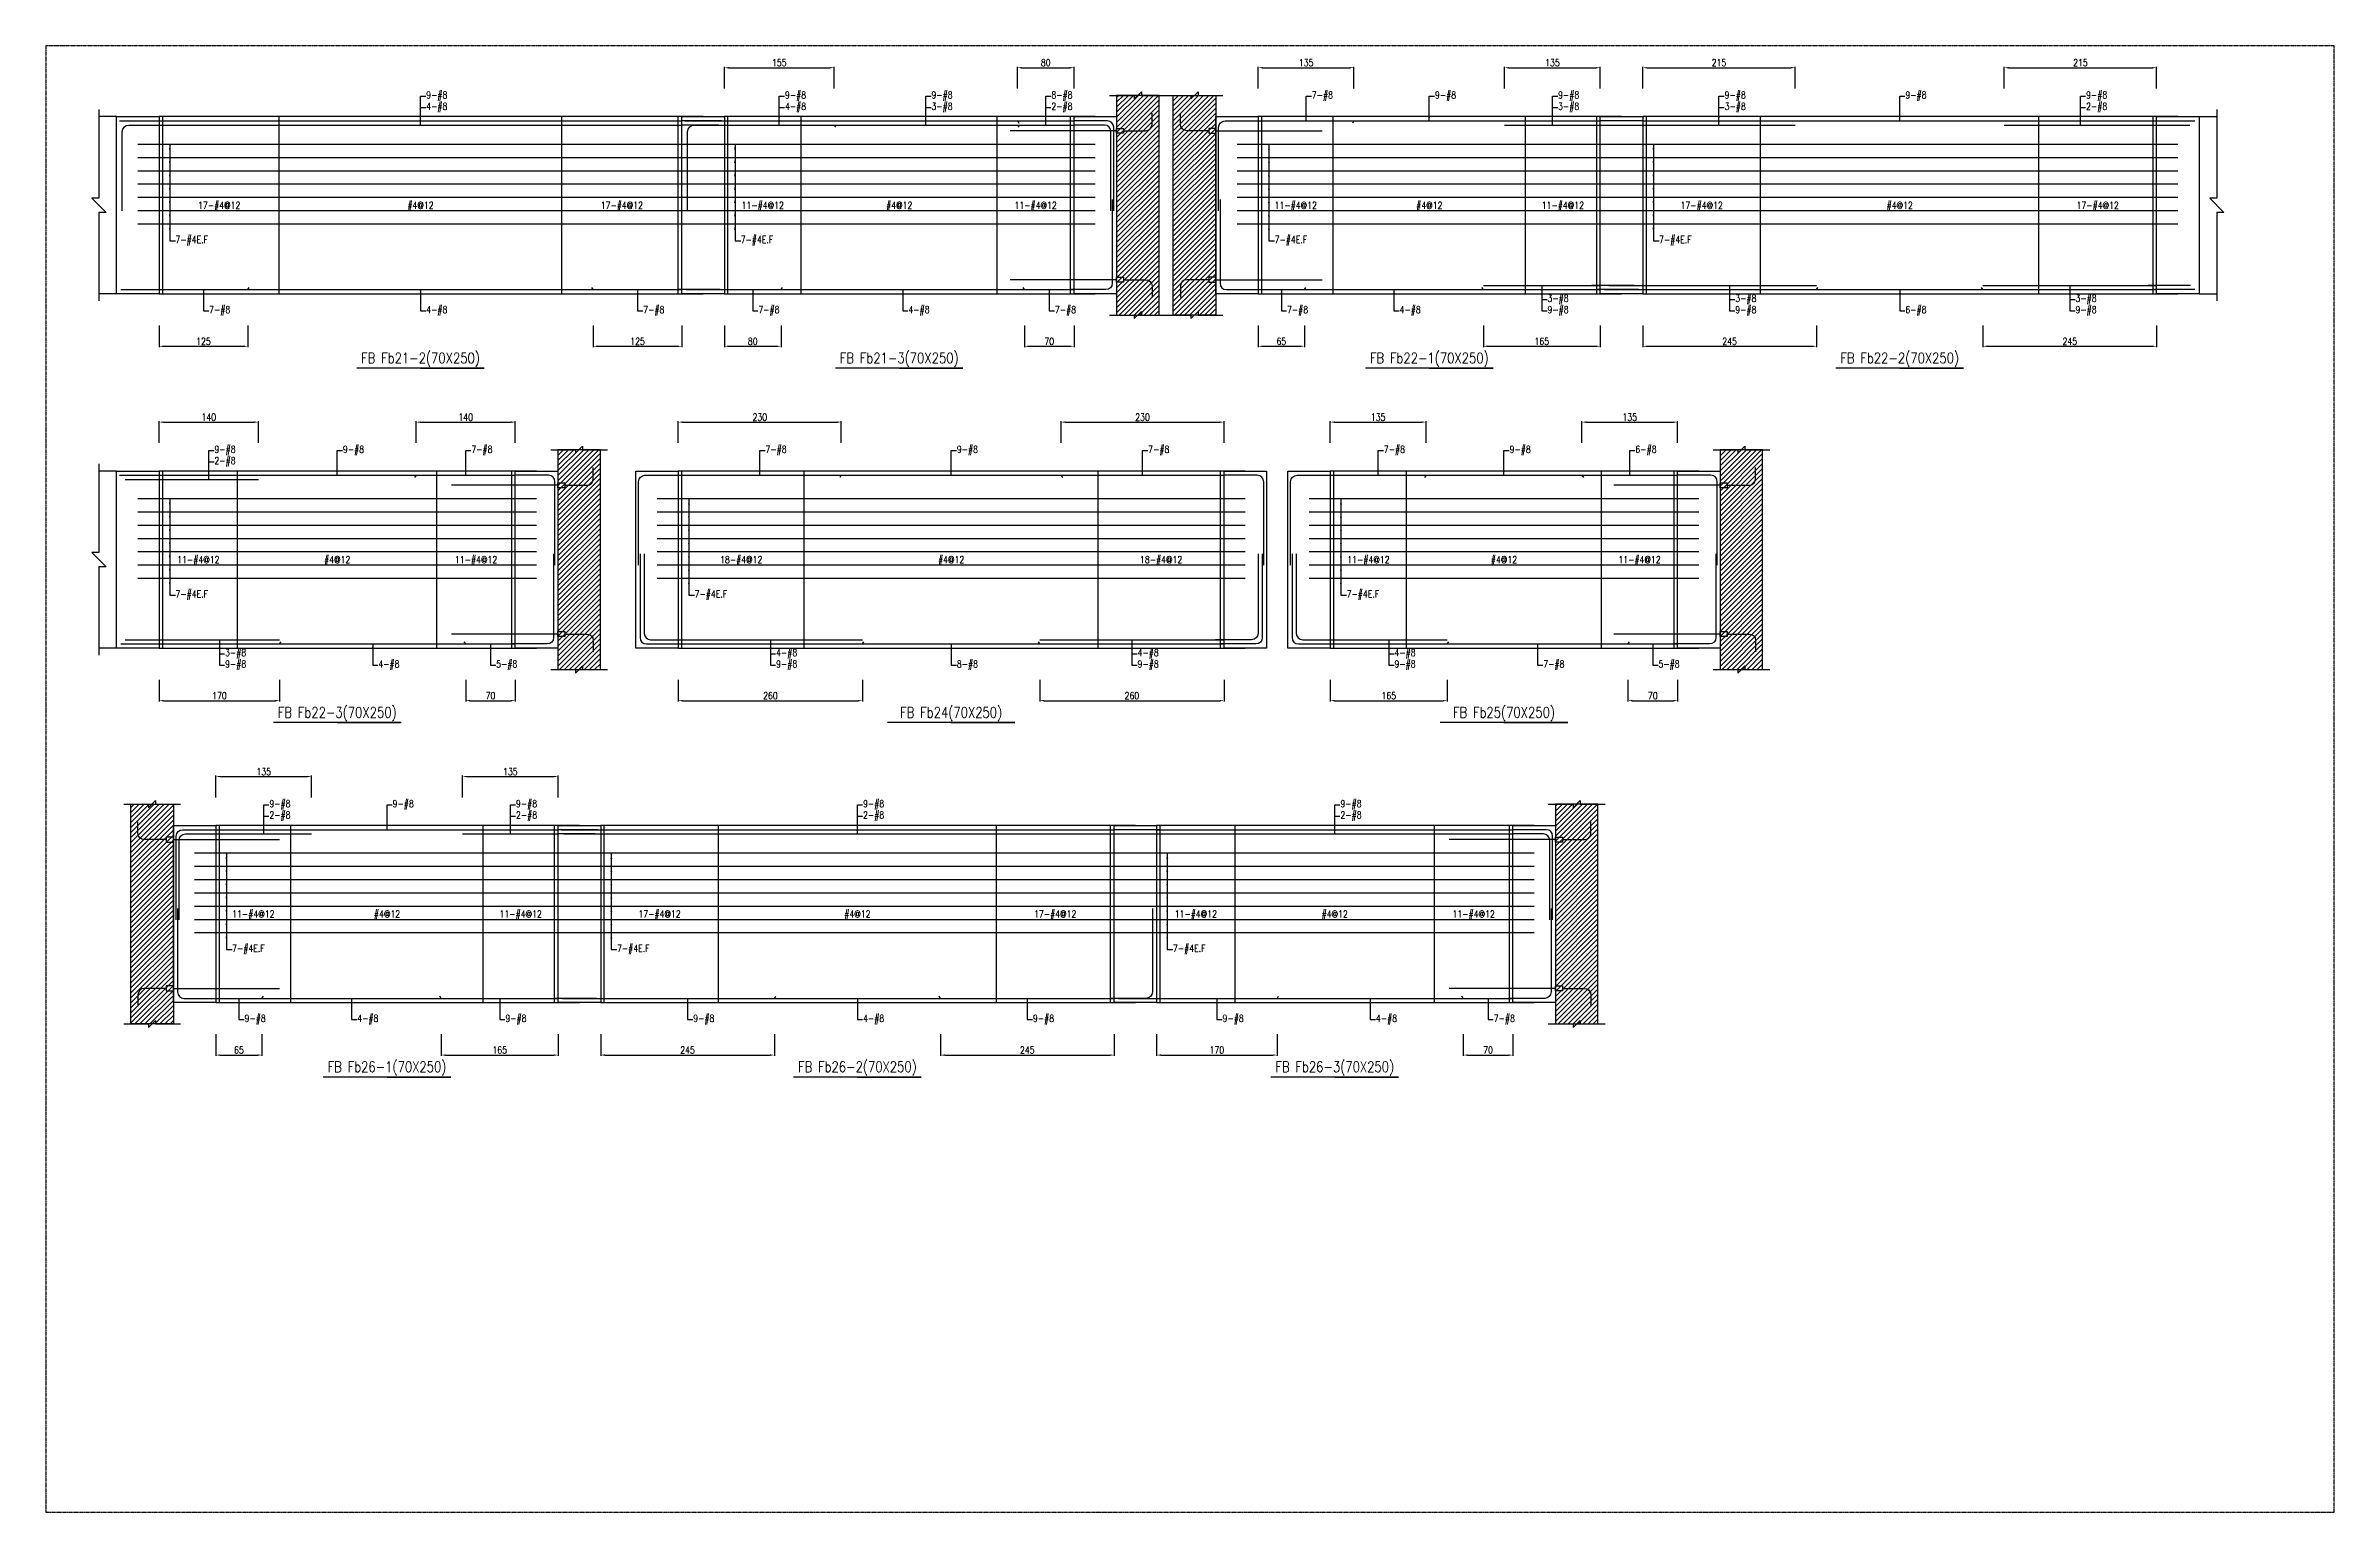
# Model space of a CAD drawing. Header units: millimetres. Extents: x 0 to 84580, y -12276 to 4373.
# Drawn here: x 12916 to 16145, y 0 to 2069 of the extents above; entities that cross this region are included whole.
import ezdxf
from ezdxf.enums import TextEntityAlignment as Align

# ---------------------------------------------------------------- set-up
doc = ezdxf.new("R2010")
doc.units = ezdxf.units.MM
doc.header["$MEASUREMENT"] = 0
doc.linetypes.add('CENTER', pattern=[2, 1.25, -0.25, 0.25, -0.25])
for name, color, linetype in [('S-DIM', 2, 'Continuous'), ('S-GRID', 1, 'CENTER'), ('S-LEADER', 2, 'Continuous'), ('S-RC', 130, 'Continuous'), ('S-REINF', 6, 'Continuous'), ('S-TEXT', 2, 'Continuous'), ('連續壁', 2, 'Continuous')]:
    doc.layers.add(name, color=color, linetype=linetype)
doc.styles.add('CS4', font='romans.shx', dxfattribs={"width": 0.8, "bigfont": 'lsp.shx'})
doc.styles.get("Standard").update_dxf_attribs({"font": 'arial.ttf'})
doc.dimstyles.new('ISO-25', dxfattribs={"dimtxt": 2.5, "dimasz": 2.5, "dimexe": 1.25, "dimexo": 0.625, "dimtad": 1, "dimtxsty": 'Standard', "dimcen": 2.5, "dimadec": 0, "dimazin": 0, "dimtfac": 1, "dimtmove": 0, "dimatfit": 3, "dimfxl": 0, "dimarcsym": 0})
pattern_1 = [(45, (9687, 0), (-3.535534, 3.535534), [])]

msp = doc.modelspace()

# ---------------------------------------------------------------- texts
at = {"layer": 'S-LEADER', "char_height": 10, "attachment_point": 4, "style": 'CS4'}
for s, insert in [('9-#8', (13452.75, 1998)), ('9-#8', (13959, 1998)), ('9-#8', (14165.7, 1998)), ('8-#8', (14334.9, 1998)), ('7-#8', (14702.4, 1998)), ('9-#8', (14876.15, 1998)), ('9-#8', (15049.9, 1998)), ('9-#8', (15284.9, 1998)), ('9-#8', (15539.9, 1998)), ('9-#8', (15794.9, 1998)), ('4-#8', (13452.75, 1982)), ('4-#8', (13959, 1982)), ('3-#8', (14165.7, 1982)), ('2-#8', (14334.9, 1982)), ('3-#8', (15049.9, 1982)), ('3-#8', (15284.9, 1982)), ('2-#8', (15794.9, 1982)), ('3-#8', (15034.9, 1711)), ('3-#8', (15299.9, 1711)), ('3-#8', (15779.9, 1711)), ('7-#8', (13146.5, 1695)), ('4-#8', (13452.75, 1695)), ('7-#8', (13759, 1695)), ('7-#8', (13921.5, 1695)), ('4-#8', (14133.2, 1695)), ('7-#8', (14339.9, 1695)), ('7-#8', (14667.4, 1695)), ('4-#8', (14826.15, 1695)), ('9-#8', (15034.9, 1695)), ('9-#8', (15299.9, 1695)), ('6-#8', (15539.9, 1695)), ('9-#8', (15779.9, 1695)), ('9-#8', (13154, 1498)), ('2-#8', (13154, 1482)), ('9-#8', (13335.25, 1498)), ('7-#8', (13516.5, 1498)), ('7-#8', (13931.5, 1498)), ('9-#8', (14201.5, 1498)), ('7-#8', (14471.5, 1498)), ('7-#8', (14804, 1498)), ('9-#8', (14981.5, 1498)), ('6-#8', (15159, 1498)), ('3-#8', (13169, 1211)), ('9-#8', (13169, 1195)), ('4-#8', (13385.25, 1195)), ('5-#8', (13551.5, 1195)), ('4-#8', (13946.5, 1211)), ('9-#8', (13946.5, 1195)), ('8-#8', (14201.5, 1195)), ('4-#8', (14456.5, 1211)), ('9-#8', (14456.5, 1195)), ('4-#8', (14819, 1211)), ('9-#8', (14819, 1195)), ('7-#8', (15029, 1195)), ('5-#8', (15191.5, 1195)), ('9-#8', (13231.5, 998)), ('9-#8', (13405.5, 998)), ('9-#8', (13579.5, 998)), ('9-#8', (14069.2, 998)), ('9-#8', (14742.75, 998)), ('2-#8', (13231.5, 982)), ('2-#8', (13579.5, 982)), ('2-#8', (14069.2, 982)), ('2-#8', (14742.75, 982)), ('9-#8', (13196.5, 695)), ('4-#8', (13355.5, 695)), ('9-#8', (13564.5, 695)), ('9-#8', (13829.5, 695)), ('4-#8', (14069.2, 695)), ('9-#8', (14308.9, 695)), ('9-#8', (14576.4, 695)), ('4-#8', (14792.75, 695)), ('7-#8', (14959.1, 695))]:
    msp.add_mtext(s, dxfattribs=dict(at, insert=insert))
at = {"layer": 'S-LEADER', "color": 3, "char_height": 10, "attachment_point": 4, "style": 'CS4'}
for insert in [(13099, 1794), (13896.5, 1794), (14649.9, 1794), (15192.4, 1794), (13099, 1294), (13831.5, 1294), (14751.5, 1294), (13179, 794), (13722, 794), (14506.4, 794)]:
    msp.add_mtext('7-#4E.F', dxfattribs=dict(at, insert=insert))
at = {"layer": 'S-RC', "style": 'CS4', "width": 0.8}
for s, p in [('FB Fb21-2(70X250)', (13444.75, 1621)), ('FB Fb21-3(70X250)', (14120.2, 1621)), ('FB Fb22-1(70X250)', (14868.15, 1621)), ('FB Fb22-2(70X250)', (15531.9, 1621)), ('FB Fb22-3(70X250)', (13327.25, 1121)), ('FB Fb24(70X250)', (14193.5, 1121)), ('FB Fb25(70X250)', (14973.5, 1121)), ('FB Fb26-1(70X250)', (13397.5, 621)), ('FB Fb26-2(70X250)', (14061.2, 621)), ('FB Fb26-3(70X250)', (14734.75, 621))]:
    msp.add_text(s, height=15, dxfattribs=at).set_placement(p, align=Align.CENTER)
at = {"layer": 'S-TEXT', "color": 1, "style": 'CS4', "width": 0.8}
for s, p in [('17-#4@12', (13160.688, 1839)), ('#4@12', (13444.75, 1839)), ('17-#4@12', (13728.812, 1839)), ('11-#4@12', (13927.669, 1839)), ('#4@12', (14120.178, 1839)), ('11-#4@12', (14312.686, 1839)), ('11-#4@12', (14679.712, 1839)), ('#4@12', (14868.15, 1839)), ('11-#4@12', (15056.587, 1839)), ('17-#4@12', (15252.525, 1839)), ('#4@12', (15531.9, 1839)), ('17-#4@12', (15811.275, 1839)), ('11-#4@12', (13131.312, 1339)), ('#4@12', (13327.25, 1339)), ('11-#4@12', (13523.188, 1339)), ('18-#4@12', (13897.25, 1339)), ('#4@12', (14193.5, 1339)), ('18-#4@12', (14489.75, 1339)), ('11-#4@12', (14782.25, 1339)), ('#4@12', (14973.5, 1339)), ('11-#4@12', (15164.75, 1339)), ('11-#4@12', (13208.871, 839)), ('#4@12', (13397.482, 839)), ('11-#4@12', (13586.094, 839)), ('17-#4@12', (13782.044, 839)), ('#4@12', (14061.178, 839)), ('17-#4@12', (14340.311, 839)), ('11-#4@12', (14538.735, 839)), ('#4@12', (14734.74, 839)), ('11-#4@12', (14930.745, 839))]:
    msp.add_text(s, height=10, dxfattribs=at).set_placement(p, align=Align.CENTER)

# ---------------------------------------------------------------- blocks, each defined once
blk = doc.blocks.new('*D1910')
at = {"layer": 'DEFPOINTS', "color": 0, "transparency": 16777216}
for p in [(13076, 1675), (13201, 1675), (13201, 1645)]:
    blk.add_point(p, dxfattribs=at)
at = {"layer": 'S-DIM', "color": 0, "lineweight": -2, "transparency": 16777216}
for p, q in [((13076, 1674.375), (13076, 1643.75)), ((13201, 1674.375), (13201, 1643.75)), ((13082, 1645), (13195, 1645))]:
    blk.add_line(p, q, dxfattribs=at)
at = {"layer": 'S-DIM', "color": 0, "transparency": 16777216}
for points in [[(13082, 1646), (13082, 1644), (13076, 1645)], [(13195, 1646), (13195, 1644), (13201, 1645)]]:
    blk.add_solid(points, dxfattribs=at)
at = {"layer": 'S-DIM', "color": 0, "transparency": 16777216, "insert": (13138.5, 1652), "char_height": 10, "attachment_point": 5, "style": 'CS4'}
blk.add_mtext('125', dxfattribs=at)
blk = doc.blocks.new('*D1911')
at = {"layer": 'DEFPOINTS', "color": 0, "transparency": 16777216}
for p in [(13688.5, 1675), (13813.5, 1675), (13813.5, 1645)]:
    blk.add_point(p, dxfattribs=at)
at = {"layer": 'S-DIM', "color": 0, "lineweight": -2, "transparency": 16777216}
for p, q in [((13688.5, 1674.375), (13688.5, 1643.75)), ((13813.5, 1674.375), (13813.5, 1643.75)), ((13694.5, 1645), (13807.5, 1645))]:
    blk.add_line(p, q, dxfattribs=at)
at = {"layer": 'S-DIM', "color": 0, "transparency": 16777216}
for points in [[(13694.5, 1646), (13694.5, 1644), (13688.5, 1645)], [(13807.5, 1646), (13807.5, 1644), (13813.5, 1645)]]:
    blk.add_solid(points, dxfattribs=at)
at = {"layer": 'S-DIM', "color": 0, "transparency": 16777216, "insert": (13751, 1652), "char_height": 10, "attachment_point": 5, "style": 'CS4'}
blk.add_mtext('125', dxfattribs=at)
blk = doc.blocks.new('*D1917')
at = {"layer": 'DEFPOINTS', "color": 0, "transparency": 16777216}
for p in [(14028.5, 2038), (13873.5, 2008), (14028.5, 2008)]:
    blk.add_point(p, dxfattribs=at)
at = {"layer": 'S-DIM', "color": 0, "lineweight": -2, "transparency": 16777216}
for p, q in [((13873.5, 2008.625), (13873.5, 2039.25)), ((13879.5, 2038), (14022.5, 2038)), ((14028.5, 2008.625), (14028.5, 2039.25))]:
    blk.add_line(p, q, dxfattribs=at)
at = {"layer": 'S-DIM', "color": 0, "transparency": 16777216}
for points in [[(13879.5, 2039), (13879.5, 2037), (13873.5, 2038)], [(14022.5, 2039), (14022.5, 2037), (14028.5, 2038)]]:
    blk.add_solid(points, dxfattribs=at)
at = {"layer": 'S-DIM', "color": 0, "transparency": 16777216, "insert": (13951, 2045), "char_height": 10, "attachment_point": 5, "style": 'CS4'}
blk.add_mtext('155', dxfattribs=at)
blk = doc.blocks.new('*D1918')
at = {"layer": 'DEFPOINTS', "color": 0, "transparency": 16777216}
for p in [(14366.9, 2038), (14286.9, 2008), (14366.9, 2008)]:
    blk.add_point(p, dxfattribs=at)
at = {"layer": 'S-DIM', "color": 0, "lineweight": -2, "transparency": 16777216}
for p, q in [((14286.9, 2008.625), (14286.9, 2039.25)), ((14292.9, 2038), (14360.9, 2038)), ((14366.9, 2008.625), (14366.9, 2039.25))]:
    blk.add_line(p, q, dxfattribs=at)
at = {"layer": 'S-DIM', "color": 0, "transparency": 16777216}
for points in [[(14292.9, 2039), (14292.9, 2037), (14286.9, 2038)], [(14360.9, 2039), (14360.9, 2037), (14366.9, 2038)]]:
    blk.add_solid(points, dxfattribs=at)
at = {"layer": 'S-DIM', "color": 0, "transparency": 16777216, "insert": (14326.9, 2045), "char_height": 10, "attachment_point": 5, "style": 'CS4'}
blk.add_mtext('80', dxfattribs=at)
blk = doc.blocks.new('*D1919')
at = {"layer": 'DEFPOINTS', "color": 0, "transparency": 16777216}
for p in [(13873.5, 1675), (13953.5, 1675), (13953.5, 1645)]:
    blk.add_point(p, dxfattribs=at)
at = {"layer": 'S-DIM', "color": 0, "lineweight": -2, "transparency": 16777216}
for p, q in [((13873.5, 1674.375), (13873.5, 1643.75)), ((13953.5, 1674.375), (13953.5, 1643.75)), ((13879.5, 1645), (13947.5, 1645))]:
    blk.add_line(p, q, dxfattribs=at)
at = {"layer": 'S-DIM', "color": 0, "transparency": 16777216}
for points in [[(13879.5, 1646), (13879.5, 1644), (13873.5, 1645)], [(13947.5, 1646), (13947.5, 1644), (13953.5, 1645)]]:
    blk.add_solid(points, dxfattribs=at)
at = {"layer": 'S-DIM', "color": 0, "transparency": 16777216, "insert": (13913.5, 1652), "char_height": 10, "attachment_point": 5, "style": 'CS4'}
blk.add_mtext('80', dxfattribs=at)
blk = doc.blocks.new('*D1920')
at = {"layer": 'DEFPOINTS', "color": 0, "transparency": 16777216}
for p in [(14296.9, 1675), (14366.9, 1675), (14366.9, 1645)]:
    blk.add_point(p, dxfattribs=at)
at = {"layer": 'S-DIM', "color": 0, "lineweight": -2, "transparency": 16777216}
for p, q in [((14296.9, 1674.375), (14296.9, 1643.75)), ((14366.9, 1674.375), (14366.9, 1643.75)), ((14302.9, 1645), (14360.9, 1645))]:
    blk.add_line(p, q, dxfattribs=at)
at = {"layer": 'S-DIM', "color": 0, "transparency": 16777216}
for points in [[(14302.9, 1646), (14302.9, 1644), (14296.9, 1645)], [(14360.9, 1646), (14360.9, 1644), (14366.9, 1645)]]:
    blk.add_solid(points, dxfattribs=at)
at = {"layer": 'S-DIM', "color": 0, "transparency": 16777216, "insert": (14331.9, 1652), "char_height": 10, "attachment_point": 5, "style": 'CS4'}
blk.add_mtext('70', dxfattribs=at)
blk = doc.blocks.new('*D1921')
at = {"layer": 'DEFPOINTS', "color": 0, "transparency": 16777216}
for p in [(14761.9, 2038), (14626.9, 2008), (14761.9, 2008)]:
    blk.add_point(p, dxfattribs=at)
at = {"layer": 'S-DIM', "color": 0, "lineweight": -2, "transparency": 16777216}
for p, q in [((14626.9, 2008.625), (14626.9, 2039.25)), ((14632.9, 2038), (14755.9, 2038)), ((14761.9, 2008.625), (14761.9, 2039.25))]:
    blk.add_line(p, q, dxfattribs=at)
at = {"layer": 'S-DIM', "color": 0, "transparency": 16777216}
for points in [[(14632.9, 2039), (14632.9, 2037), (14626.9, 2038)], [(14755.9, 2039), (14755.9, 2037), (14761.9, 2038)]]:
    blk.add_solid(points, dxfattribs=at)
at = {"layer": 'S-DIM', "color": 0, "transparency": 16777216, "insert": (14694.4, 2045), "char_height": 10, "attachment_point": 5, "style": 'CS4'}
blk.add_mtext('135', dxfattribs=at)
blk = doc.blocks.new('*D1922')
at = {"layer": 'DEFPOINTS', "color": 0, "transparency": 16777216}
for p in [(15109.4, 2038), (14974.4, 2008), (15109.4, 2008)]:
    blk.add_point(p, dxfattribs=at)
at = {"layer": 'S-DIM', "color": 0, "lineweight": -2, "transparency": 16777216}
for p, q in [((14974.4, 2008.625), (14974.4, 2039.25)), ((14980.4, 2038), (15103.4, 2038)), ((15109.4, 2008.625), (15109.4, 2039.25))]:
    blk.add_line(p, q, dxfattribs=at)
at = {"layer": 'S-DIM', "color": 0, "transparency": 16777216}
for points in [[(14980.4, 2039), (14980.4, 2037), (14974.4, 2038)], [(15103.4, 2039), (15103.4, 2037), (15109.4, 2038)]]:
    blk.add_solid(points, dxfattribs=at)
at = {"layer": 'S-DIM', "color": 0, "transparency": 16777216, "insert": (15041.9, 2045), "char_height": 10, "attachment_point": 5, "style": 'CS4'}
blk.add_mtext('135', dxfattribs=at)
blk = doc.blocks.new('*D1923')
at = {"layer": 'DEFPOINTS', "color": 0, "transparency": 16777216}
for p in [(14626.9, 1675), (14691.9, 1675), (14691.9, 1645)]:
    blk.add_point(p, dxfattribs=at)
at = {"layer": 'S-DIM', "color": 0, "lineweight": -2, "transparency": 16777216}
for p, q in [((14626.9, 1674.375), (14626.9, 1643.75)), ((14691.9, 1674.375), (14691.9, 1643.75)), ((14632.9, 1645), (14685.9, 1645))]:
    blk.add_line(p, q, dxfattribs=at)
at = {"layer": 'S-DIM', "color": 0, "transparency": 16777216}
for points in [[(14632.9, 1646), (14632.9, 1644), (14626.9, 1645)], [(14685.9, 1646), (14685.9, 1644), (14691.9, 1645)]]:
    blk.add_solid(points, dxfattribs=at)
at = {"layer": 'S-DIM', "color": 0, "transparency": 16777216, "insert": (14659.4, 1652), "char_height": 10, "attachment_point": 5, "style": 'CS4'}
blk.add_mtext('65', dxfattribs=at)
blk = doc.blocks.new('*D1924')
at = {"layer": 'DEFPOINTS', "color": 0, "transparency": 16777216}
for p in [(14944.4, 1675), (15109.4, 1675), (15109.4, 1645)]:
    blk.add_point(p, dxfattribs=at)
at = {"layer": 'S-DIM', "color": 0, "lineweight": -2, "transparency": 16777216}
for p, q in [((14944.4, 1674.375), (14944.4, 1643.75)), ((15109.4, 1674.375), (15109.4, 1643.75)), ((14950.4, 1645), (15103.4, 1645))]:
    blk.add_line(p, q, dxfattribs=at)
at = {"layer": 'S-DIM', "color": 0, "transparency": 16777216}
for points in [[(14950.4, 1646), (14950.4, 1644), (14944.4, 1645)], [(15103.4, 1646), (15103.4, 1644), (15109.4, 1645)]]:
    blk.add_solid(points, dxfattribs=at)
at = {"layer": 'S-DIM', "color": 0, "transparency": 16777216, "insert": (15026.9, 1652), "char_height": 10, "attachment_point": 5, "style": 'CS4'}
blk.add_mtext('165', dxfattribs=at)
blk = doc.blocks.new('*D1925')
at = {"layer": 'DEFPOINTS', "color": 0, "transparency": 16777216}
for p in [(15384.4, 2038), (15169.4, 2008), (15384.4, 2008)]:
    blk.add_point(p, dxfattribs=at)
at = {"layer": 'S-DIM', "color": 0, "lineweight": -2, "transparency": 16777216}
for p, q in [((15169.4, 2008.625), (15169.4, 2039.25)), ((15175.4, 2038), (15378.4, 2038)), ((15384.4, 2008.625), (15384.4, 2039.25))]:
    blk.add_line(p, q, dxfattribs=at)
at = {"layer": 'S-DIM', "color": 0, "transparency": 16777216}
for points in [[(15175.4, 2039), (15175.4, 2037), (15169.4, 2038)], [(15378.4, 2039), (15378.4, 2037), (15384.4, 2038)]]:
    blk.add_solid(points, dxfattribs=at)
at = {"layer": 'S-DIM', "color": 0, "transparency": 16777216, "insert": (15276.9, 2045), "char_height": 10, "attachment_point": 5, "style": 'CS4'}
blk.add_mtext('215', dxfattribs=at)
blk = doc.blocks.new('*D1926')
at = {"layer": 'DEFPOINTS', "color": 0, "transparency": 16777216}
for p in [(15894.4, 2038), (15679.4, 2008), (15894.4, 2008)]:
    blk.add_point(p, dxfattribs=at)
at = {"layer": 'S-DIM', "color": 0, "lineweight": -2, "transparency": 16777216}
for p, q in [((15679.4, 2008.625), (15679.4, 2039.25)), ((15685.4, 2038), (15888.4, 2038)), ((15894.4, 2008.625), (15894.4, 2039.25))]:
    blk.add_line(p, q, dxfattribs=at)
at = {"layer": 'S-DIM', "color": 0, "transparency": 16777216}
for points in [[(15685.4, 2039), (15685.4, 2037), (15679.4, 2038)], [(15888.4, 2039), (15888.4, 2037), (15894.4, 2038)]]:
    blk.add_solid(points, dxfattribs=at)
at = {"layer": 'S-DIM', "color": 0, "transparency": 16777216, "insert": (15786.9, 2045), "char_height": 10, "attachment_point": 5, "style": 'CS4'}
blk.add_mtext('215', dxfattribs=at)
blk = doc.blocks.new('*D1927')
at = {"layer": 'DEFPOINTS', "color": 0, "transparency": 16777216}
for p in [(15169.4, 1675), (15414.4, 1675), (15414.4, 1645)]:
    blk.add_point(p, dxfattribs=at)
at = {"layer": 'S-DIM', "color": 0, "lineweight": -2, "transparency": 16777216}
for p, q in [((15169.4, 1674.375), (15169.4, 1643.75)), ((15414.4, 1674.375), (15414.4, 1643.75)), ((15175.4, 1645), (15408.4, 1645))]:
    blk.add_line(p, q, dxfattribs=at)
at = {"layer": 'S-DIM', "color": 0, "transparency": 16777216}
for points in [[(15175.4, 1646), (15175.4, 1644), (15169.4, 1645)], [(15408.4, 1646), (15408.4, 1644), (15414.4, 1645)]]:
    blk.add_solid(points, dxfattribs=at)
at = {"layer": 'S-DIM', "color": 0, "transparency": 16777216, "insert": (15291.9, 1652), "char_height": 10, "attachment_point": 5, "style": 'CS4'}
blk.add_mtext('245', dxfattribs=at)
blk = doc.blocks.new('*D1928')
at = {"layer": 'DEFPOINTS', "color": 0, "transparency": 16777216}
for p in [(15649.4, 1675), (15894.4, 1675), (15894.4, 1645)]:
    blk.add_point(p, dxfattribs=at)
at = {"layer": 'S-DIM', "color": 0, "lineweight": -2, "transparency": 16777216}
for p, q in [((15649.4, 1674.375), (15649.4, 1643.75)), ((15894.4, 1674.375), (15894.4, 1643.75)), ((15655.4, 1645), (15888.4, 1645))]:
    blk.add_line(p, q, dxfattribs=at)
at = {"layer": 'S-DIM', "color": 0, "transparency": 16777216}
for points in [[(15655.4, 1646), (15655.4, 1644), (15649.4, 1645)], [(15888.4, 1646), (15888.4, 1644), (15894.4, 1645)]]:
    blk.add_solid(points, dxfattribs=at)
at = {"layer": 'S-DIM', "color": 0, "transparency": 16777216, "insert": (15771.9, 1652), "char_height": 10, "attachment_point": 5, "style": 'CS4'}
blk.add_mtext('245', dxfattribs=at)
blk = doc.blocks.new('*D1929')
at = {"layer": 'DEFPOINTS', "color": 0, "transparency": 16777216}
for p in [(13216, 1538), (13076, 1508), (13216, 1508)]:
    blk.add_point(p, dxfattribs=at)
at = {"layer": 'S-DIM', "color": 0, "lineweight": -2, "transparency": 16777216}
for p, q in [((13076, 1508.625), (13076, 1539.25)), ((13082, 1538), (13210, 1538)), ((13216, 1508.625), (13216, 1539.25))]:
    blk.add_line(p, q, dxfattribs=at)
at = {"layer": 'S-DIM', "color": 0, "transparency": 16777216}
for points in [[(13082, 1539), (13082, 1537), (13076, 1538)], [(13210, 1539), (13210, 1537), (13216, 1538)]]:
    blk.add_solid(points, dxfattribs=at)
at = {"layer": 'S-DIM', "color": 0, "transparency": 16777216, "insert": (13146, 1545), "char_height": 10, "attachment_point": 5, "style": 'CS4'}
blk.add_mtext('140', dxfattribs=at)
blk = doc.blocks.new('*D1930')
at = {"layer": 'DEFPOINTS', "color": 0, "transparency": 16777216}
for p in [(13578.5, 1538), (13438.5, 1508), (13578.5, 1508)]:
    blk.add_point(p, dxfattribs=at)
at = {"layer": 'S-DIM', "color": 0, "lineweight": -2, "transparency": 16777216}
for p, q in [((13438.5, 1508.625), (13438.5, 1539.25)), ((13444.5, 1538), (13572.5, 1538)), ((13578.5, 1508.625), (13578.5, 1539.25))]:
    blk.add_line(p, q, dxfattribs=at)
at = {"layer": 'S-DIM', "color": 0, "transparency": 16777216}
for points in [[(13444.5, 1539), (13444.5, 1537), (13438.5, 1538)], [(13572.5, 1539), (13572.5, 1537), (13578.5, 1538)]]:
    blk.add_solid(points, dxfattribs=at)
at = {"layer": 'S-DIM', "color": 0, "transparency": 16777216, "insert": (13508.5, 1545), "char_height": 10, "attachment_point": 5, "style": 'CS4'}
blk.add_mtext('140', dxfattribs=at)
blk = doc.blocks.new('*D1931')
at = {"layer": 'DEFPOINTS', "color": 0, "transparency": 16777216}
for p in [(13076, 1175), (13246, 1175), (13246, 1145)]:
    blk.add_point(p, dxfattribs=at)
at = {"layer": 'S-DIM', "color": 0, "lineweight": -2, "transparency": 16777216}
for p, q in [((13076, 1174.375), (13076, 1143.75)), ((13246, 1174.375), (13246, 1143.75)), ((13082, 1145), (13240, 1145))]:
    blk.add_line(p, q, dxfattribs=at)
at = {"layer": 'S-DIM', "color": 0, "transparency": 16777216}
for points in [[(13082, 1146), (13082, 1144), (13076, 1145)], [(13240, 1146), (13240, 1144), (13246, 1145)]]:
    blk.add_solid(points, dxfattribs=at)
at = {"layer": 'S-DIM', "color": 0, "transparency": 16777216, "insert": (13161, 1152), "char_height": 10, "attachment_point": 5, "style": 'CS4'}
blk.add_mtext('170', dxfattribs=at)
blk = doc.blocks.new('*D1932')
at = {"layer": 'DEFPOINTS', "color": 0, "transparency": 16777216}
for p in [(13508.5, 1175), (13578.5, 1175), (13578.5, 1145)]:
    blk.add_point(p, dxfattribs=at)
at = {"layer": 'S-DIM', "color": 0, "lineweight": -2, "transparency": 16777216}
for p, q in [((13508.5, 1174.375), (13508.5, 1143.75)), ((13578.5, 1174.375), (13578.5, 1143.75)), ((13514.5, 1145), (13572.5, 1145))]:
    blk.add_line(p, q, dxfattribs=at)
at = {"layer": 'S-DIM', "color": 0, "transparency": 16777216}
for points in [[(13514.5, 1146), (13514.5, 1144), (13508.5, 1145)], [(13572.5, 1146), (13572.5, 1144), (13578.5, 1145)]]:
    blk.add_solid(points, dxfattribs=at)
at = {"layer": 'S-DIM', "color": 0, "transparency": 16777216, "insert": (13543.5, 1152), "char_height": 10, "attachment_point": 5, "style": 'CS4'}
blk.add_mtext('70', dxfattribs=at)
blk = doc.blocks.new('*D1933')
at = {"layer": 'DEFPOINTS', "color": 0, "transparency": 16777216}
for p in [(14038.5, 1538), (13808.5, 1508), (14038.5, 1508)]:
    blk.add_point(p, dxfattribs=at)
at = {"layer": 'S-DIM', "color": 0, "lineweight": -2, "transparency": 16777216}
for p, q in [((13808.5, 1508.625), (13808.5, 1539.25)), ((13814.5, 1538), (14032.5, 1538)), ((14038.5, 1508.625), (14038.5, 1539.25))]:
    blk.add_line(p, q, dxfattribs=at)
at = {"layer": 'S-DIM', "color": 0, "transparency": 16777216}
for points in [[(13814.5, 1539), (13814.5, 1537), (13808.5, 1538)], [(14032.5, 1539), (14032.5, 1537), (14038.5, 1538)]]:
    blk.add_solid(points, dxfattribs=at)
at = {"layer": 'S-DIM', "color": 0, "transparency": 16777216, "insert": (13923.5, 1545), "char_height": 10, "attachment_point": 5, "style": 'CS4'}
blk.add_mtext('230', dxfattribs=at)
blk = doc.blocks.new('*D1934')
at = {"layer": 'DEFPOINTS', "color": 0, "transparency": 16777216}
for p in [(14578.5, 1538), (14348.5, 1508), (14578.5, 1508)]:
    blk.add_point(p, dxfattribs=at)
at = {"layer": 'S-DIM', "color": 0, "lineweight": -2, "transparency": 16777216}
for p, q in [((14348.5, 1508.625), (14348.5, 1539.25)), ((14354.5, 1538), (14572.5, 1538)), ((14578.5, 1508.625), (14578.5, 1539.25))]:
    blk.add_line(p, q, dxfattribs=at)
at = {"layer": 'S-DIM', "color": 0, "transparency": 16777216}
for points in [[(14354.5, 1539), (14354.5, 1537), (14348.5, 1538)], [(14572.5, 1539), (14572.5, 1537), (14578.5, 1538)]]:
    blk.add_solid(points, dxfattribs=at)
at = {"layer": 'S-DIM', "color": 0, "transparency": 16777216, "insert": (14463.5, 1545), "char_height": 10, "attachment_point": 5, "style": 'CS4'}
blk.add_mtext('230', dxfattribs=at)
blk = doc.blocks.new('*D1935')
at = {"layer": 'DEFPOINTS', "color": 0, "transparency": 16777216}
for p in [(13808.5, 1175), (14068.5, 1175), (14068.5, 1145)]:
    blk.add_point(p, dxfattribs=at)
at = {"layer": 'S-DIM', "color": 0, "lineweight": -2, "transparency": 16777216}
for p, q in [((13808.5, 1174.375), (13808.5, 1143.75)), ((14068.5, 1174.375), (14068.5, 1143.75)), ((13814.5, 1145), (14062.5, 1145))]:
    blk.add_line(p, q, dxfattribs=at)
at = {"layer": 'S-DIM', "color": 0, "transparency": 16777216}
for points in [[(13814.5, 1146), (13814.5, 1144), (13808.5, 1145)], [(14062.5, 1146), (14062.5, 1144), (14068.5, 1145)]]:
    blk.add_solid(points, dxfattribs=at)
at = {"layer": 'S-DIM', "color": 0, "transparency": 16777216, "insert": (13938.5, 1152), "char_height": 10, "attachment_point": 5, "style": 'CS4'}
blk.add_mtext('260', dxfattribs=at)
blk = doc.blocks.new('*D1936')
at = {"layer": 'DEFPOINTS', "color": 0, "transparency": 16777216}
for p in [(14318.5, 1175), (14578.5, 1175), (14578.5, 1145)]:
    blk.add_point(p, dxfattribs=at)
at = {"layer": 'S-DIM', "color": 0, "lineweight": -2, "transparency": 16777216}
for p, q in [((14318.5, 1174.375), (14318.5, 1143.75)), ((14578.5, 1174.375), (14578.5, 1143.75)), ((14324.5, 1145), (14572.5, 1145))]:
    blk.add_line(p, q, dxfattribs=at)
at = {"layer": 'S-DIM', "color": 0, "transparency": 16777216}
for points in [[(14324.5, 1146), (14324.5, 1144), (14318.5, 1145)], [(14572.5, 1146), (14572.5, 1144), (14578.5, 1145)]]:
    blk.add_solid(points, dxfattribs=at)
at = {"layer": 'S-DIM', "color": 0, "transparency": 16777216, "insert": (14448.5, 1152), "char_height": 10, "attachment_point": 5, "style": 'CS4'}
blk.add_mtext('260', dxfattribs=at)
blk = doc.blocks.new('*D1962')
at = {"layer": 'DEFPOINTS', "color": 0, "transparency": 16777216}
for p in [(14863.5, 1538), (14728.5, 1508), (14863.5, 1508)]:
    blk.add_point(p, dxfattribs=at)
at = {"layer": 'S-DIM', "color": 0, "lineweight": -2, "transparency": 16777216}
for p, q in [((14728.5, 1508.625), (14728.5, 1539.25)), ((14734.5, 1538), (14857.5, 1538)), ((14863.5, 1508.625), (14863.5, 1539.25))]:
    blk.add_line(p, q, dxfattribs=at)
at = {"layer": 'S-DIM', "color": 0, "transparency": 16777216}
for points in [[(14734.5, 1539), (14734.5, 1537), (14728.5, 1538)], [(14857.5, 1539), (14857.5, 1537), (14863.5, 1538)]]:
    blk.add_solid(points, dxfattribs=at)
at = {"layer": 'S-DIM', "color": 0, "transparency": 16777216, "insert": (14796, 1545), "char_height": 10, "attachment_point": 5, "style": 'CS4'}
blk.add_mtext('135', dxfattribs=at)
blk = doc.blocks.new('*D1963')
at = {"layer": 'DEFPOINTS', "color": 0, "transparency": 16777216}
for p in [(15218.5, 1538), (15083.5, 1508), (15218.5, 1508)]:
    blk.add_point(p, dxfattribs=at)
at = {"layer": 'S-DIM', "color": 0, "lineweight": -2, "transparency": 16777216}
for p, q in [((15083.5, 1508.625), (15083.5, 1539.25)), ((15089.5, 1538), (15212.5, 1538)), ((15218.5, 1508.625), (15218.5, 1539.25))]:
    blk.add_line(p, q, dxfattribs=at)
at = {"layer": 'S-DIM', "color": 0, "transparency": 16777216}
for points in [[(15089.5, 1539), (15089.5, 1537), (15083.5, 1538)], [(15212.5, 1539), (15212.5, 1537), (15218.5, 1538)]]:
    blk.add_solid(points, dxfattribs=at)
at = {"layer": 'S-DIM', "color": 0, "transparency": 16777216, "insert": (15151, 1545), "char_height": 10, "attachment_point": 5, "style": 'CS4'}
blk.add_mtext('135', dxfattribs=at)
blk = doc.blocks.new('*D1964')
at = {"layer": 'DEFPOINTS', "color": 0, "transparency": 16777216}
for p in [(14728.5, 1175), (14893.5, 1175), (14893.5, 1145)]:
    blk.add_point(p, dxfattribs=at)
at = {"layer": 'S-DIM', "color": 0, "lineweight": -2, "transparency": 16777216}
for p, q in [((14728.5, 1174.375), (14728.5, 1143.75)), ((14893.5, 1174.375), (14893.5, 1143.75)), ((14734.5, 1145), (14887.5, 1145))]:
    blk.add_line(p, q, dxfattribs=at)
at = {"layer": 'S-DIM', "color": 0, "transparency": 16777216}
for points in [[(14734.5, 1146), (14734.5, 1144), (14728.5, 1145)], [(14887.5, 1146), (14887.5, 1144), (14893.5, 1145)]]:
    blk.add_solid(points, dxfattribs=at)
at = {"layer": 'S-DIM', "color": 0, "transparency": 16777216, "insert": (14811, 1152), "char_height": 10, "attachment_point": 5, "style": 'CS4'}
blk.add_mtext('165', dxfattribs=at)
blk = doc.blocks.new('*D1965')
at = {"layer": 'DEFPOINTS', "color": 0, "transparency": 16777216}
for p in [(15148.5, 1175), (15218.5, 1175), (15218.5, 1145)]:
    blk.add_point(p, dxfattribs=at)
at = {"layer": 'S-DIM', "color": 0, "lineweight": -2, "transparency": 16777216}
for p, q in [((15148.5, 1174.375), (15148.5, 1143.75)), ((15218.5, 1174.375), (15218.5, 1143.75)), ((15154.5, 1145), (15212.5, 1145))]:
    blk.add_line(p, q, dxfattribs=at)
at = {"layer": 'S-DIM', "color": 0, "transparency": 16777216}
for points in [[(15154.5, 1146), (15154.5, 1144), (15148.5, 1145)], [(15212.5, 1146), (15212.5, 1144), (15218.5, 1145)]]:
    blk.add_solid(points, dxfattribs=at)
at = {"layer": 'S-DIM', "color": 0, "transparency": 16777216, "insert": (15183.5, 1152), "char_height": 10, "attachment_point": 5, "style": 'CS4'}
blk.add_mtext('70', dxfattribs=at)
blk = doc.blocks.new('*D1966')
at = {"layer": 'DEFPOINTS', "color": 0, "transparency": 16777216}
for p in [(13291, 1038), (13156, 1008), (13291, 1008)]:
    blk.add_point(p, dxfattribs=at)
at = {"layer": 'S-DIM', "color": 0, "lineweight": -2, "transparency": 16777216}
for p, q in [((13156, 1008.625), (13156, 1039.25)), ((13162, 1038), (13285, 1038)), ((13291, 1008.625), (13291, 1039.25))]:
    blk.add_line(p, q, dxfattribs=at)
at = {"layer": 'S-DIM', "color": 0, "transparency": 16777216}
for points in [[(13162, 1039), (13162, 1037), (13156, 1038)], [(13285, 1039), (13285, 1037), (13291, 1038)]]:
    blk.add_solid(points, dxfattribs=at)
at = {"layer": 'S-DIM', "color": 0, "transparency": 16777216, "insert": (13223.5, 1045), "char_height": 10, "attachment_point": 5, "style": 'CS4'}
blk.add_mtext('135', dxfattribs=at)
blk = doc.blocks.new('*D1967')
at = {"layer": 'DEFPOINTS', "color": 0, "transparency": 16777216}
for p in [(13639, 1038), (13504, 1008), (13639, 1008)]:
    blk.add_point(p, dxfattribs=at)
at = {"layer": 'S-DIM', "color": 0, "lineweight": -2, "transparency": 16777216}
for p, q in [((13504, 1008.625), (13504, 1039.25)), ((13510, 1038), (13633, 1038)), ((13639, 1008.625), (13639, 1039.25))]:
    blk.add_line(p, q, dxfattribs=at)
at = {"layer": 'S-DIM', "color": 0, "transparency": 16777216}
for points in [[(13510, 1039), (13510, 1037), (13504, 1038)], [(13633, 1039), (13633, 1037), (13639, 1038)]]:
    blk.add_solid(points, dxfattribs=at)
at = {"layer": 'S-DIM', "color": 0, "transparency": 16777216, "insert": (13571.5, 1045), "char_height": 10, "attachment_point": 5, "style": 'CS4'}
blk.add_mtext('135', dxfattribs=at)
blk = doc.blocks.new('*D1968')
at = {"layer": 'DEFPOINTS', "color": 0, "transparency": 16777216}
for p in [(13156, 675), (13221, 675), (13221, 645)]:
    blk.add_point(p, dxfattribs=at)
at = {"layer": 'S-DIM', "color": 0, "lineweight": -2, "transparency": 16777216}
for p, q in [((13156, 674.375), (13156, 643.75)), ((13221, 674.375), (13221, 643.75)), ((13162, 645), (13215, 645))]:
    blk.add_line(p, q, dxfattribs=at)
at = {"layer": 'S-DIM', "color": 0, "transparency": 16777216}
for points in [[(13162, 646), (13162, 644), (13156, 645)], [(13215, 646), (13215, 644), (13221, 645)]]:
    blk.add_solid(points, dxfattribs=at)
at = {"layer": 'S-DIM', "color": 0, "transparency": 16777216, "insert": (13188.5, 652), "char_height": 10, "attachment_point": 5, "style": 'CS4'}
blk.add_mtext('65', dxfattribs=at)
blk = doc.blocks.new('*D1957')
at = {"layer": 'DEFPOINTS', "color": 0, "transparency": 16777216}
for p in [(13474, 675), (13639, 675), (13639, 645)]:
    blk.add_point(p, dxfattribs=at)
at = {"layer": 'S-DIM', "color": 0, "lineweight": -2, "transparency": 16777216}
for p, q in [((13474, 674.375), (13474, 643.75)), ((13639, 674.375), (13639, 643.75)), ((13480, 645), (13633, 645))]:
    blk.add_line(p, q, dxfattribs=at)
at = {"layer": 'S-DIM', "color": 0, "transparency": 16777216}
for points in [[(13480, 646), (13480, 644), (13474, 645)], [(13633, 646), (13633, 644), (13639, 645)]]:
    blk.add_solid(points, dxfattribs=at)
at = {"layer": 'S-DIM', "color": 0, "transparency": 16777216, "insert": (13556.5, 652), "char_height": 10, "attachment_point": 5, "style": 'CS4'}
blk.add_mtext('165', dxfattribs=at)
blk = doc.blocks.new('*D1958')
at = {"layer": 'DEFPOINTS', "color": 0, "transparency": 16777216}
for p in [(13699, 675), (13944, 675), (13944, 645)]:
    blk.add_point(p, dxfattribs=at)
at = {"layer": 'S-DIM', "color": 0, "lineweight": -2, "transparency": 16777216}
for p, q in [((13699, 674.375), (13699, 643.75)), ((13944, 674.375), (13944, 643.75)), ((13705, 645), (13938, 645))]:
    blk.add_line(p, q, dxfattribs=at)
at = {"layer": 'S-DIM', "color": 0, "transparency": 16777216}
for points in [[(13705, 646), (13705, 644), (13699, 645)], [(13938, 646), (13938, 644), (13944, 645)]]:
    blk.add_solid(points, dxfattribs=at)
at = {"layer": 'S-DIM', "color": 0, "transparency": 16777216, "insert": (13821.5, 652), "char_height": 10, "attachment_point": 5, "style": 'CS4'}
blk.add_mtext('245', dxfattribs=at)
blk = doc.blocks.new('*D1959')
at = {"layer": 'DEFPOINTS', "color": 0, "transparency": 16777216}
for p in [(14178.4, 675), (14423.4, 675), (14423.4, 645)]:
    blk.add_point(p, dxfattribs=at)
at = {"layer": 'S-DIM', "color": 0, "lineweight": -2, "transparency": 16777216}
for p, q in [((14178.4, 674.375), (14178.4, 643.75)), ((14423.4, 674.375), (14423.4, 643.75)), ((14184.4, 645), (14417.4, 645))]:
    blk.add_line(p, q, dxfattribs=at)
at = {"layer": 'S-DIM', "color": 0, "transparency": 16777216}
for points in [[(14184.4, 646), (14184.4, 644), (14178.4, 645)], [(14417.4, 646), (14417.4, 644), (14423.4, 645)]]:
    blk.add_solid(points, dxfattribs=at)
at = {"layer": 'S-DIM', "color": 0, "transparency": 16777216, "insert": (14300.9, 652), "char_height": 10, "attachment_point": 5, "style": 'CS4'}
blk.add_mtext('245', dxfattribs=at)
blk = doc.blocks.new('*D1960')
at = {"layer": 'DEFPOINTS', "color": 0, "transparency": 16777216}
for p in [(14483.4, 675), (14653.4, 675), (14653.4, 645)]:
    blk.add_point(p, dxfattribs=at)
at = {"layer": 'S-DIM', "color": 0, "lineweight": -2, "transparency": 16777216}
for p, q in [((14483.4, 674.375), (14483.4, 643.75)), ((14653.4, 674.375), (14653.4, 643.75)), ((14489.4, 645), (14647.4, 645))]:
    blk.add_line(p, q, dxfattribs=at)
at = {"layer": 'S-DIM', "color": 0, "transparency": 16777216}
for points in [[(14489.4, 646), (14489.4, 644), (14483.4, 645)], [(14647.4, 646), (14647.4, 644), (14653.4, 645)]]:
    blk.add_solid(points, dxfattribs=at)
at = {"layer": 'S-DIM', "color": 0, "transparency": 16777216, "insert": (14568.4, 652), "char_height": 10, "attachment_point": 5, "style": 'CS4'}
blk.add_mtext('170', dxfattribs=at)
blk = doc.blocks.new('*D1961')
at = {"layer": 'DEFPOINTS', "color": 0, "transparency": 16777216}
for p in [(14916.1, 675), (14986.1, 675), (14986.1, 645)]:
    blk.add_point(p, dxfattribs=at)
at = {"layer": 'S-DIM', "color": 0, "lineweight": -2, "transparency": 16777216}
for p, q in [((14916.1, 674.375), (14916.1, 643.75)), ((14986.1, 674.375), (14986.1, 643.75)), ((14922.1, 645), (14980.1, 645))]:
    blk.add_line(p, q, dxfattribs=at)
at = {"layer": 'S-DIM', "color": 0, "transparency": 16777216}
for points in [[(14922.1, 646), (14922.1, 644), (14916.1, 645)], [(14980.1, 646), (14980.1, 644), (14986.1, 645)]]:
    blk.add_solid(points, dxfattribs=at)
at = {"layer": 'S-DIM', "color": 0, "transparency": 16777216, "insert": (14951.1, 652), "char_height": 10, "attachment_point": 5, "style": 'CS4'}
blk.add_mtext('70', dxfattribs=at)

# ---------------------------------------------------------------- dimensions: what is measured, and where the dimension line sits
at = {"layer": 'S-DIM'}
for p1, p2, distance, picture, middle in [((13873.5, 2008), (14028.5, 2008), 30, '*D1917', (13951, 2045)), ((14286.9, 2008), (14366.9, 2008), 30, '*D1918', (14326.9, 2045)), ((14626.9, 2008), (14761.9, 2008), 30, '*D1921', (14694.4, 2045)), ((14974.4, 2008), (15109.4, 2008), 30, '*D1922', (15041.9, 2045)), ((15169.4, 2008), (15384.4, 2008), 30, '*D1925', (15276.9, 2045)), ((15679.4, 2008), (15894.4, 2008), 30, '*D1926', (15786.9, 2045)), ((13076, 1675), (13201, 1675), -30, '*D1910', (13138.5, 1652)), ((13688.5, 1675), (13813.5, 1675), -30, '*D1911', (13751, 1652)), ((13873.5, 1675), (13953.5, 1675), -30, '*D1919', (13913.5, 1652)), ((14296.9, 1675), (14366.9, 1675), -30, '*D1920', (14331.9, 1652)), ((14626.9, 1675), (14691.9, 1675), -30, '*D1923', (14659.4, 1652)), ((14944.4, 1675), (15109.4, 1675), -30, '*D1924', (15026.9, 1652)), ((15169.4, 1675), (15414.4, 1675), -30, '*D1927', (15291.9, 1652)), ((15649.4, 1675), (15894.4, 1675), -30, '*D1928', (15771.9, 1652)), ((13076, 1508), (13216, 1508), 30, '*D1929', (13146, 1545)), ((13438.5, 1508), (13578.5, 1508), 30, '*D1930', (13508.5, 1545)), ((13808.5, 1508), (14038.5, 1508), 30, '*D1933', (13923.5, 1545)), ((14348.5, 1508), (14578.5, 1508), 30, '*D1934', (14463.5, 1545)), ((14728.5, 1508), (14863.5, 1508), 30, '*D1962', (14796, 1545)), ((15083.5, 1508), (15218.5, 1508), 30, '*D1963', (15151, 1545)), ((13076, 1175), (13246, 1175), -30, '*D1931', (13161, 1152)), ((13508.5, 1175), (13578.5, 1175), -30, '*D1932', (13543.5, 1152)), ((13808.5, 1175), (14068.5, 1175), -30, '*D1935', (13938.5, 1152)), ((14318.5, 1175), (14578.5, 1175), -30, '*D1936', (14448.5, 1152)), ((14728.5, 1175), (14893.5, 1175), -30, '*D1964', (14811, 1152)), ((15148.5, 1175), (15218.5, 1175), -30, '*D1965', (15183.5, 1152)), ((13156, 1008), (13291, 1008), 30, '*D1966', (13223.5, 1045)), ((13504, 1008), (13639, 1008), 30, '*D1967', (13571.5, 1045)), ((13156, 675), (13221, 675), -30, '*D1968', (13188.5, 652)), ((13474, 675), (13639, 675), -30, '*D1957', (13556.5, 652)), ((13699, 675), (13944, 675), -30, '*D1958', (13821.5, 652)), ((14178.4, 675), (14423.4, 675), -30, '*D1959', (14300.9, 652)), ((14483.4, 675), (14653.4, 675), -30, '*D1960', (14568.4, 652)), ((14916.1, 675), (14986.1, 675), -30, '*D1961', (14951.1, 652))]:
    dim = msp.add_aligned_dim(p1=p1, p2=p2, distance=distance, dimstyle='ISO-25', override={"dimtxt": 10, "dimasz": 6, "dimgap": 2, "dimtxsty": 'CS4'}, dxfattribs=at)
    dim.commit()
    dim.dimension.update_dxf_attribs({"geometry": picture, "text_midpoint": middle})

# ---------------------------------------------------------------- hatches: boundary and pattern name
at = {"layer": '連續壁'}
h = msp.add_hatch(dxfattribs=at)
h.set_pattern_fill('ANSI31', color=256, scale=40, style=0)
h.set_pattern_definition(pattern_1)
h.paths.add_polyline_path([(14426.9, 1689), (14486.9, 1689), (14486.9, 1999), (14426.9, 1999)], flags=16)
h = msp.add_hatch(dxfattribs=at)
h.set_pattern_fill('ANSI31', color=256, scale=40, style=0)
h.set_pattern_definition(pattern_1)
h.paths.add_polyline_path([(14566.9, 1689), (14506.9, 1689), (14506.9, 1999), (14566.9, 1999)], flags=16)
h = msp.add_hatch(dxfattribs=at)
h.set_pattern_fill('ANSI31', color=256, scale=40, style=0)
h.set_pattern_definition(pattern_1)
h.paths.add_polyline_path([(13638.5, 1189), (13698.5, 1189), (13698.5, 1499), (13638.5, 1499)], flags=16)
h = msp.add_hatch(dxfattribs=at)
h.set_pattern_fill('ANSI31', color=256, scale=40, style=0)
h.set_pattern_definition(pattern_1)
h.paths.add_polyline_path([(15278.5, 1189), (15338.5, 1189), (15338.5, 1499), (15278.5, 1499)], flags=16)
h = msp.add_hatch(dxfattribs=at)
h.set_pattern_fill('ANSI31', color=256, scale=40, style=0)
h.set_pattern_definition(pattern_1)
h.paths.add_polyline_path([(13096, 689), (13036, 689), (13036, 999), (13096, 999)], flags=16)
h = msp.add_hatch(dxfattribs=at)
h.set_pattern_fill('ANSI31', color=256, scale=40, style=0)
h.set_pattern_definition(pattern_1)
h.paths.add_polyline_path([(15046.1, 689), (15106.1, 689), (15106.1, 999), (15046.1, 999)], flags=16)

# ---------------------------------------------------------------- linework, layer by layer
for p, q in [((13016, 1969), (12991, 1969)), ((15954.4, 1969), (15979.4, 1969)), ((13016, 1719), (12991, 1719)), ((15954.4, 1719), (15979.4, 1719)), ((13016, 1469), (12991, 1469)), ((13016, 1219), (12991, 1219))]:
    msp.add_line(p, q)
at = {"layer": 'S-GRID'}
msp.add_lwpolyline([(12916, 0), (16145, 0), (16145, 2069), (12916, 2069), (12916, 0)], dxfattribs=at)
at = {"layer": 'S-RC'}
for points in [[(14416.9, 1999), (14451.9, 1998.993), (14451.899, 1993.993), (14461.901, 2003.991), (14461.9, 1998.991), (14496.9, 1998.984)], [(14496.9, 1999), (14531.9, 1998.993), (14531.899, 1993.993), (14541.901, 2003.991), (14541.9, 1998.991), (14576.9, 1998.984)], [(12991, 1979), (12991, 1854), (12981, 1854), (13001, 1834), (12991, 1834), (12991, 1709)], [(14426.9, 1689), (14486.9, 1689), (14486.9, 1999), (14426.9, 1999), (14426.9, 1689)], [(14566.9, 1689), (14506.9, 1689), (14506.9, 1999), (14566.9, 1999), (14566.9, 1689)], [(15979.4, 1979), (15979.4, 1854), (15969.4, 1854), (15989.4, 1834), (15979.4, 1834), (15979.4, 1709)], [(13076, 1719), (13016, 1719), (13016, 1969), (13076, 1969), (13076, 1719)], [(13843.5, 1969), (13076, 1969)], [(13873.5, 1719), (13813.5, 1719), (13813.5, 1969), (13873.5, 1969), (13873.5, 1719)], [(13873.5, 1719), (13813.5, 1719), (13813.5, 1969), (13873.5, 1969), (13873.5, 1719)], [(14396.9, 1969), (13873.5, 1969)], [(14426.9, 1949), (14276.9, 1949)], [(14426.9, 1719), (14366.9, 1719), (14366.9, 1969), (14426.9, 1969), (14426.9, 1719)], [(14426.9, 1952.5), (14436.9, 1952.5), (14436.9, 1945.5), (14426.9, 1945.5), (14426.9, 1952.5)], [(14566.9, 1952.5), (14556.9, 1952.5), (14556.9, 1945.5), (14566.9, 1945.5), (14566.9, 1952.5)], [(14626.9, 1719), (14566.9, 1719), (14566.9, 1969), (14626.9, 1969), (14626.9, 1719)], [(14566.9, 1949), (14716.9, 1949)], [(15139.4, 1969), (14626.9, 1969)], [(15169.4, 1719), (15109.4, 1719), (15109.4, 1969), (15169.4, 1969), (15169.4, 1719)], [(15169.4, 1719), (15109.4, 1719), (15109.4, 1969), (15169.4, 1969), (15169.4, 1719)], [(15924.4, 1969), (15169.4, 1969)], [(15954.4, 1719), (15894.4, 1719), (15894.4, 1969), (15954.4, 1969), (15954.4, 1719)], [(13076, 1719), (13843.5, 1719)], [(13873.5, 1719), (14396.9, 1719)], [(14426.9, 1739), (14276.9, 1739)], [(14426.9, 1742.5), (14436.9, 1742.5), (14436.9, 1735.5), (14426.9, 1735.5), (14426.9, 1742.5)], [(14566.9, 1742.5), (14556.9, 1742.5), (14556.9, 1735.5), (14566.9, 1735.5), (14566.9, 1742.5)], [(14566.9, 1739), (14716.9, 1739)], [(14626.9, 1719), (15139.4, 1719)], [(15169.4, 1719), (15924.4, 1719)], [(14416.9, 1689), (14451.9, 1688.993), (14451.899, 1683.993), (14461.901, 1693.991), (14461.9, 1688.991), (14496.9, 1688.984)], [(14496.9, 1689), (14531.9, 1688.993), (14531.899, 1683.993), (14541.901, 1693.991), (14541.9, 1688.991), (14576.9, 1688.984)], [(13444.75, 1614), (13534.75, 1614), (13354.75, 1614)], [(14120.2, 1614), (14210.2, 1614), (14030.2, 1614)], [(14868.15, 1614), (14958.15, 1614), (14778.15, 1614)], [(15531.9, 1614), (15621.9, 1614), (15441.9, 1614)], [(13628.5, 1499), (13663.5, 1498.993), (13663.499, 1493.993), (13673.501, 1503.991), (13673.5, 1498.991), (13708.5, 1498.984)], [(13638.5, 1189), (13698.5, 1189), (13698.5, 1499), (13638.5, 1499), (13638.5, 1189)], [(15268.5, 1499), (15303.5, 1498.993), (15303.499, 1493.993), (15313.501, 1503.991), (15313.5, 1498.991), (15348.5, 1498.984)], [(15278.5, 1189), (15338.5, 1189), (15338.5, 1499), (15278.5, 1499), (15278.5, 1189)], [(12991, 1479), (12991, 1354), (12981, 1354), (13001, 1334), (12991, 1334), (12991, 1209)], [(13076, 1219), (13016, 1219), (13016, 1469), (13076, 1469), (13076, 1219)], [(13608.5, 1469), (13076, 1469)], [(13638.5, 1219), (13578.5, 1219), (13578.5, 1469), (13638.5, 1469), (13638.5, 1219)], [(13808.5, 1219), (13748.5, 1219), (13748.5, 1469), (13808.5, 1469), (13808.5, 1219)], [(14608.5, 1469), (13808.5, 1469)], [(14638.5, 1219), (14578.5, 1219), (14578.5, 1469), (14638.5, 1469), (14638.5, 1219)], [(14728.5, 1219), (14668.5, 1219), (14668.5, 1469), (14728.5, 1469), (14728.5, 1219)], [(15248.5, 1469), (14728.5, 1469)], [(15278.5, 1219), (15218.5, 1219), (15218.5, 1469), (15278.5, 1469), (15278.5, 1219)], [(13638.5, 1449), (13488.5, 1449)], [(13638.5, 1452.5), (13648.5, 1452.5), (13648.5, 1445.5), (13638.5, 1445.5), (13638.5, 1452.5)], [(15278.5, 1449), (15128.5, 1449)], [(15278.5, 1452.5), (15288.5, 1452.5), (15288.5, 1445.5), (15278.5, 1445.5), (15278.5, 1452.5)], [(13638.5, 1239), (13488.5, 1239)], [(13638.5, 1242.5), (13648.5, 1242.5), (13648.5, 1235.5), (13638.5, 1235.5), (13638.5, 1242.5)], [(15278.5, 1239), (15128.5, 1239)], [(15278.5, 1242.5), (15288.5, 1242.5), (15288.5, 1235.5), (15278.5, 1235.5), (15278.5, 1242.5)], [(13076, 1219), (13608.5, 1219)], [(13808.5, 1219), (14608.5, 1219)], [(14728.5, 1219), (15248.5, 1219)], [(13628.5, 1189), (13663.5, 1188.993), (13663.499, 1183.993), (13673.501, 1193.991), (13673.5, 1188.991), (13708.5, 1188.984)], [(15268.5, 1189), (15303.5, 1188.993), (15303.499, 1183.993), (15313.501, 1193.991), (15313.5, 1188.991), (15348.5, 1188.984)], [(13327.25, 1114), (13417.25, 1114), (13237.25, 1114)], [(14193.5, 1114), (14283.5, 1114), (14103.5, 1114)], [(14973.5, 1114), (15063.5, 1114), (14883.5, 1114)], [(13026, 999), (13061, 998.993), (13060.999, 993.993), (13071.001, 1003.991), (13071, 998.991), (13106, 998.984)], [(15036.1, 999), (15071.1, 998.993), (15071.099, 993.993), (15081.101, 1003.991), (15081.1, 998.991), (15116.1, 998.984)], [(13096, 689), (13036, 689), (13036, 999), (13096, 999), (13096, 689)], [(13156, 719), (13096, 719), (13096, 969), (13156, 969), (13156, 719)], [(13669, 969), (13156, 969)], [(13699, 719), (13639, 719), (13639, 969), (13699, 969), (13699, 719)], [(13699, 719), (13639, 719), (13639, 969), (13699, 969), (13699, 719)], [(14453.4, 969), (13699, 969)], [(14483.4, 719), (14423.4, 719), (14423.4, 969), (14483.4, 969), (14483.4, 719)], [(14483.4, 719), (14423.4, 719), (14423.4, 969), (14483.4, 969), (14483.4, 719)], [(15016.1, 969), (14483.4, 969)], [(15046.1, 719), (14986.1, 719), (14986.1, 969), (15046.1, 969), (15046.1, 719)], [(15046.1, 689), (15106.1, 689), (15106.1, 999), (15046.1, 999), (15046.1, 689)], [(13096, 952.5), (13086, 952.5), (13086, 945.5), (13096, 945.5), (13096, 952.5)], [(13096, 949), (13246, 949)], [(15046.1, 949), (14896.1, 949)], [(15046.1, 952.5), (15056.1, 952.5), (15056.1, 945.5), (15046.1, 945.5), (15046.1, 952.5)], [(13096, 742.5), (13086, 742.5), (13086, 735.5), (13096, 735.5), (13096, 742.5)], [(13096, 739), (13246, 739)], [(13156, 719), (13669, 719)], [(13699, 719), (14453.4, 719)], [(14483.4, 719), (15016.1, 719)], [(15046.1, 739), (14896.1, 739)], [(15046.1, 742.5), (15056.1, 742.5), (15056.1, 735.5), (15046.1, 735.5), (15046.1, 742.5)], [(13026, 689), (13061, 688.993), (13060.999, 683.993), (13071.001, 693.991), (13071, 688.991), (13106, 688.984)], [(15036.1, 689), (15071.1, 688.993), (15071.099, 683.993), (15081.101, 693.991), (15081.1, 688.991), (15116.1, 688.984)], [(13397.5, 614), (13487.5, 614), (13307.5, 614)], [(14061.2, 614), (14151.2, 614), (13971.2, 614)], [(14734.75, 614), (14824.75, 614), (14644.75, 614)]]:
    msp.add_lwpolyline(points, dxfattribs=at)
for points in [[(14436.9, 1949), (14467.9, 1949, 0.41421356), (14476.9, 1958), (14476.9, 1974)], [(14556.9, 1949), (14525.9, 1949, -0.41421356), (14516.9, 1958), (14516.9, 1974)], [(14436.9, 1739), (14467.9, 1739, -0.41421356), (14476.9, 1730), (14476.9, 1714)], [(14556.9, 1739), (14525.9, 1739, 0.41421356), (14516.9, 1730), (14516.9, 1714)], [(13648.5, 1449), (13679.5, 1449, 0.41421356), (13688.5, 1458), (13688.5, 1474)], [(15288.5, 1449), (15319.5, 1449, 0.41421356), (15328.5, 1458), (15328.5, 1474)], [(13648.5, 1239), (13679.5, 1239, -0.41421356), (13688.5, 1230), (13688.5, 1214)], [(15288.5, 1239), (15319.5, 1239, -0.41421356), (15328.5, 1230), (15328.5, 1214)], [(13086, 949), (13055, 949, -0.41421356), (13046, 958), (13046, 974)], [(15056.1, 949), (15087.1, 949, 0.41421356), (15096.1, 958), (15096.1, 974)], [(13086, 739), (13055, 739, 0.41421356), (13046, 730), (13046, 714)], [(15056.1, 739), (15087.1, 739, -0.41421356), (15096.1, 730), (15096.1, 714)]]:
    msp.add_lwpolyline(points, format="xyb", dxfattribs=at)
at = {"layer": 'S-REINF'}
for points in [[(13020, 1963), (13076, 1963)], [(13076, 1963), (13813.5, 1963)], [(13076, 1957), (13813.5, 1957)], [(13869.5, 1963), (13813.5, 1963)], [(13865.5, 1957), (13813.5, 1957)], [(13817.5, 1963), (13873.5, 1963)], [(13873.5, 1963), (14028.5, 1963)], [(13873.5, 1957), (14028.5, 1957)], [(14028.5, 1963), (14286.9, 1963)], [(14028.5, 1957), (14030.5, 1954)], [(14028.5, 1957), (14286.9, 1957)], [(14286.9, 1963), (14288.9, 1960)], [(14286.9, 1963), (14366.9, 1963)], [(14286.9, 1957), (14288.9, 1954)], [(14286.9, 1957), (14366.9, 1957)], [(14626.9, 1963), (14761.9, 1963)], [(14761.9, 1963), (14759.9, 1960)], [(14761.9, 1963), (14974.4, 1963)], [(14974.4, 1963), (15109.4, 1963)], [(14974.4, 1957), (15384.4, 1957)], [(15169.4, 1963), (15109.4, 1963)], [(15169.4, 1963), (15384.4, 1963)], [(15384.4, 1963), (15679.4, 1963)], [(15679.4, 1963), (15948.4, 1963)], [(15679.4, 1957), (15941.4, 1957)], [(13022, 1725), (13076, 1725)], [(13076, 1725), (13201, 1725)], [(13201, 1725), (13203, 1728)], [(13201, 1725), (13688.5, 1725)], [(13688.5, 1725), (13686.5, 1728)], [(13688.5, 1725), (13813.5, 1725)], [(13867.5, 1725), (13807.5, 1725)], [(13819.5, 1725), (13873.5, 1725)], [(13873.5, 1725), (13953.5, 1725)], [(13953.5, 1725), (13955.5, 1728)], [(13953.5, 1725), (14296.9, 1725)], [(14296.9, 1725), (14294.9, 1728)], [(14296.9, 1725), (14366.9, 1725)], [(14626.9, 1725), (14691.9, 1725)], [(14691.9, 1725), (14693.9, 1728)], [(14691.9, 1725), (14944.4, 1725)], [(14944.4, 1725), (14942.4, 1728)], [(14944.4, 1731), (15109.4, 1731)], [(14944.4, 1725), (15109.4, 1725)], [(15157.4, 1731), (15097.4, 1731)], [(15163.4, 1725), (15103.4, 1725)], [(15115.4, 1725), (15169.4, 1725)], [(15121.4, 1731), (15169.4, 1731)], [(15169.4, 1731), (15414.4, 1731)], [(15169.4, 1725), (15414.4, 1725)], [(15414.4, 1725), (15416.4, 1728)], [(15414.4, 1725), (15649.4, 1725)], [(15649.4, 1725), (15647.4, 1728)], [(15649.4, 1731), (15894.4, 1731)], [(15649.4, 1725), (15894.4, 1725)], [(15942.4, 1731), (15882.4, 1731)], [(15948.4, 1725), (15888.4, 1725)], [(13020, 1463), (13076, 1463)], [(13028, 1457), (13076, 1457)], [(13076, 1463), (13216, 1463)], [(13076, 1457), (13216, 1457)], [(13216, 1463), (13438.5, 1463)], [(13438.5, 1463), (13436.5, 1460)], [(13438.5, 1463), (13578.5, 1463)], [(13808.5, 1463), (14038.5, 1463)], [(14038.5, 1463), (14036.5, 1460)], [(14038.5, 1463), (14348.5, 1463)], [(14348.5, 1463), (14350.5, 1460)], [(14348.5, 1463), (14578.5, 1463)], [(14728.5, 1463), (14863.5, 1463)], [(14863.5, 1463), (14861.5, 1460)], [(14863.5, 1463), (15083.5, 1463)], [(15083.5, 1463), (15085.5, 1460)], [(15083.5, 1463), (15218.5, 1463)], [(13028, 1231), (13076, 1231)], [(13076, 1231), (13246, 1231)], [(13246, 1225), (13248, 1228)], [(13508.5, 1225), (13506.5, 1228)], [(13808.5, 1231), (14068.5, 1231)], [(14068.5, 1225), (14070.5, 1228)], [(14318.5, 1225), (14316.5, 1228)], [(14318.5, 1231), (14578.5, 1231)], [(14728.5, 1231), (14893.5, 1231)], [(14893.5, 1225), (14895.5, 1228)], [(15148.5, 1225), (15150.5, 1228)], [(13022, 1225), (13076, 1225)], [(13076, 1225), (13246, 1225)], [(13246, 1225), (13508.5, 1225)], [(13508.5, 1225), (13578.5, 1225)], [(13808.5, 1225), (14068.5, 1225)], [(14068.5, 1225), (14318.5, 1225)], [(14318.5, 1225), (14578.5, 1225)], [(14728.5, 1225), (14893.5, 1225)], [(14893.5, 1225), (15148.5, 1225)], [(15148.5, 1225), (15218.5, 1225)], [(13156, 963), (13291, 963)], [(13156, 957), (13291, 957)], [(13291, 963), (13504, 963)], [(13504, 963), (13639, 963)], [(13504, 957), (13639, 957)], [(13695, 963), (13639, 963)], [(13691, 957), (13639, 957)], [(13643, 963), (13699, 963)], [(13647, 957), (13699, 957)], [(13699, 963), (13914, 963)], [(13699, 957), (14483.4, 957)], [(13914, 963), (14423.4, 963)], [(14488.4, 963), (14423.4, 963)], [(14483.4, 963), (14623.4, 963)], [(14483.4, 957), (14623.4, 957)], [(14623.4, 963), (14986.1, 963)], [(14623.4, 957), (14986.1, 957)], [(13156, 725), (13221, 725)], [(13221, 725), (13223, 728)], [(13221, 725), (13474, 725)], [(13474, 725), (13472, 728)], [(13474, 725), (13639, 725)], [(13693, 725), (13633, 725)], [(13645, 725), (13699, 725)], [(13699, 725), (13944, 725)], [(13944, 725), (13946, 728)], [(13944, 725), (14178.4, 725)], [(14178.4, 725), (14176.4, 728)], [(14178.4, 725), (14423.4, 725)], [(14429.4, 725), (14483.4, 725)], [(14483.4, 725), (14653.4, 725)], [(14653.4, 725), (14655.4, 728)], [(14653.4, 725), (14916.1, 725)], [(14916.1, 725), (14914.1, 728)], [(14916.1, 725), (14986.1, 725)]]:
    msp.add_lwpolyline(points, dxfattribs=at)
for points in [[(13024, 1836), (13024, 1948, -0.41421356), (13033, 1957), (13076, 1957)], [(13821.5, 1836), (13821.5, 1948, -0.41421356), (13830.5, 1957), (13873.5, 1957)], [(14422.9, 1836), (14422.9, 1954, 0.41421356), (14413.9, 1963), (14366.9, 1963)], [(14418.9, 1836), (14418.9, 1948, 0.41421356), (14409.9, 1957), (14366.9, 1957)], [(14570.9, 1836), (14570.9, 1954, -0.41421356), (14579.9, 1963), (14626.9, 1963)], [(14420.9, 1852), (14420.9, 1734, -0.41421356), (14411.9, 1725), (14360.9, 1725)], [(14572.9, 1852), (14572.9, 1734, 0.41421356), (14581.9, 1725), (14626.9, 1725)], [(13634.5, 1336), (13634.5, 1454, 0.41421356), (13625.5, 1463), (13578.5, 1463)], [(13752.5, 1336), (13752.5, 1454, -0.41421356), (13761.5, 1463), (13808.5, 1463)], [(14634.5, 1336), (14634.5, 1454, 0.41421356), (14625.5, 1463), (14578.5, 1463)], [(14672.5, 1336), (14672.5, 1454, -0.41421356), (14681.5, 1463), (14728.5, 1463)], [(15274.5, 1336), (15274.5, 1454, 0.41421356), (15265.5, 1463), (15218.5, 1463)], [(13632.5, 1352), (13632.5, 1234, -0.41421356), (13623.5, 1225), (13572.5, 1225)], [(13754.5, 1352), (13754.5, 1234, 0.41421356), (13763.5, 1225), (13808.5, 1225)], [(13760.5, 1352), (13760.5, 1240, 0.41421356), (13769.5, 1231), (13808.5, 1231)], [(14626.5, 1352), (14626.5, 1240, -0.41421356), (14617.5, 1231), (14566.5, 1231)], [(14632.5, 1352), (14632.5, 1234, -0.41421356), (14623.5, 1225), (14572.5, 1225)], [(14674.5, 1352), (14674.5, 1234, 0.41421356), (14683.5, 1225), (14728.5, 1225)], [(14680.5, 1352), (14680.5, 1240, 0.41421356), (14689.5, 1231), (14728.5, 1231)], [(15272.5, 1352), (15272.5, 1234, -0.41421356), (15263.5, 1225), (15212.5, 1225)], [(13100, 836), (13100, 954, -0.41421356), (13109, 963), (13156, 963)], [(13104, 836), (13104, 948, -0.41421356), (13113, 957), (13156, 957)], [(15042.1, 836), (15042.1, 954, 0.41421356), (15033.1, 963), (14986.1, 963)], [(15038.1, 836), (15038.1, 948, 0.41421356), (15029.1, 957), (14986.1, 957)], [(13102, 852), (13102, 734, 0.41421356), (13111, 725), (13156, 725)], [(14477.4, 852), (14477.4, 734, -0.41421356), (14468.4, 725), (14417.4, 725)], [(15040.1, 852), (15040.1, 734, -0.41421356), (15031.1, 725), (14980.1, 725)]]:
    msp.add_lwpolyline(points, format="xyb", dxfattribs=at)
at = {"layer": 'S-REINF', "color": 1}
for points in [[(13081, 1719), (13081, 1969)], [(13245.375, 1719), (13245.375, 1969)], [(13644.125, 1719), (13644.125, 1969)], [(13808.5, 1719), (13808.5, 1969)], [(13878.5, 1719), (13878.5, 1969)], [(13981.839, 1719), (13981.839, 1969)], [(14258.517, 1719), (14258.517, 1969)], [(14361.856, 1719), (14361.856, 1969)], [(14631.9, 1719), (14631.9, 1969)], [(14732.525, 1719), (14732.525, 1969)], [(15003.775, 1719), (15003.775, 1969)], [(15104.4, 1719), (15104.4, 1969)], [(15174.4, 1719), (15174.4, 1969)], [(15335.65, 1719), (15335.65, 1969)], [(15728.15, 1719), (15728.15, 1969)], [(15889.4, 1719), (15889.4, 1969)], [(13046, 1930.25), (13843.5, 1930.25)], [(13046, 1911.5), (13843.5, 1911.5)], [(13843.5, 1930.25), (14396.9, 1930.25)], [(13843.5, 1911.5), (14396.9, 1911.5)], [(14596.9, 1930.25), (15139.4, 1930.25)], [(14596.9, 1911.5), (15139.4, 1911.5)], [(15139.4, 1930.25), (15924.4, 1930.25)], [(15139.4, 1911.5), (15924.4, 1911.5)], [(13046, 1892.75), (13843.5, 1892.75)], [(13046, 1874), (13843.5, 1874)], [(13843.5, 1892.75), (14396.9, 1892.75)], [(13843.5, 1874), (14396.9, 1874)], [(14596.9, 1892.75), (15139.4, 1892.75)], [(14596.9, 1874), (15139.4, 1874)], [(15139.4, 1892.75), (15924.4, 1892.75)], [(15139.4, 1874), (15924.4, 1874)], [(13046, 1855.25), (13843.5, 1855.25)], [(13843.5, 1855.25), (14396.9, 1855.25)], [(14596.9, 1855.25), (15139.4, 1855.25)], [(15139.4, 1855.25), (15924.4, 1855.25)], [(13046, 1836.5), (13843.5, 1836.5)], [(13046, 1817.75), (13843.5, 1817.75)], [(13843.5, 1836.5), (14396.9, 1836.5)], [(13843.5, 1817.75), (14396.9, 1817.75)], [(14596.9, 1836.5), (15139.4, 1836.5)], [(14596.9, 1817.75), (15139.4, 1817.75)], [(15139.4, 1836.5), (15924.4, 1836.5)], [(15139.4, 1817.75), (15924.4, 1817.75)], [(13081, 1219), (13081, 1469)], [(13186.625, 1219), (13186.625, 1469)], [(13467.875, 1219), (13467.875, 1469)], [(13573.5, 1219), (13573.5, 1469)], [(13813.5, 1219), (13813.5, 1469)], [(13986, 1219), (13986, 1469)], [(14401, 1219), (14401, 1469)], [(14573.5, 1219), (14573.5, 1469)], [(14733.5, 1219), (14733.5, 1469)], [(14836, 1219), (14836, 1469)], [(15111, 1219), (15111, 1469)], [(15213.5, 1219), (15213.5, 1469)], [(13046, 1430.25), (13608.5, 1430.25)], [(13778.5, 1430.25), (14608.5, 1430.25)], [(14698.5, 1430.25), (15248.5, 1430.25)], [(13046, 1411.5), (13608.5, 1411.5)], [(13046, 1392.75), (13608.5, 1392.75)], [(13778.5, 1411.5), (14608.5, 1411.5)], [(13778.5, 1392.75), (14608.5, 1392.75)], [(14698.5, 1411.5), (15248.5, 1411.5)], [(14698.5, 1392.75), (15248.5, 1392.75)], [(13046, 1374), (13608.5, 1374)], [(13778.5, 1374), (14608.5, 1374)], [(14698.5, 1374), (15248.5, 1374)], [(13046, 1355.25), (13608.5, 1355.25)], [(13046, 1336.5), (13608.5, 1336.5)], [(13778.5, 1355.25), (14608.5, 1355.25)], [(13778.5, 1336.5), (14608.5, 1336.5)], [(14698.5, 1355.25), (15248.5, 1355.25)], [(14698.5, 1336.5), (15248.5, 1336.5)], [(13046, 1317.75), (13608.5, 1317.75)], [(13778.5, 1317.75), (14608.5, 1317.75)], [(14698.5, 1317.75), (15248.5, 1317.75)], [(13161, 719), (13161, 969)], [(13261.741, 719), (13261.741, 969)], [(13533.223, 719), (13533.223, 969)], [(13633.964, 719), (13633.964, 969)], [(13704, 719), (13704, 969)], [(13865.089, 719), (13865.089, 969)], [(14257.267, 719), (14257.267, 969)], [(14418.356, 719), (14418.356, 969)], [(14488.4, 719), (14488.4, 969)], [(14594.07, 719), (14594.07, 969)], [(14875.41, 719), (14875.41, 969)], [(14981.08, 719), (14981.08, 969)], [(13126, 930.25), (13669, 930.25)], [(13126, 911.5), (13669, 911.5)], [(13669, 930.25), (14453.4, 930.25)], [(13669, 911.5), (14453.4, 911.5)], [(14453.4, 930.25), (15016.1, 930.25)], [(14453.4, 911.5), (15016.1, 911.5)], [(13126, 892.75), (13669, 892.75)], [(13126, 874), (13669, 874)], [(13669, 892.75), (14453.4, 892.75)], [(13669, 874), (14453.4, 874)], [(14453.4, 892.75), (15016.1, 892.75)], [(14453.4, 874), (15016.1, 874)], [(13126, 855.25), (13669, 855.25)], [(13669, 855.25), (14453.4, 855.25)], [(14453.4, 855.25), (15016.1, 855.25)], [(13126, 836.5), (13669, 836.5)], [(13126, 817.75), (13669, 817.75)], [(13669, 836.5), (14453.4, 836.5)], [(13669, 817.75), (14453.4, 817.75)], [(14453.4, 836.5), (15016.1, 836.5)], [(14453.4, 817.75), (15016.1, 817.75)]]:
    msp.add_lwpolyline(points, dxfattribs=at)

msp.set_redraw_order([(e.dxf.handle, doc.entitydb.next_handle()) for e in msp.query("TEXT MTEXT ATTDEF DIMENSION ARC_DIMENSION")])  # texts and dimensions are drawn at this point

# ---------------------------------------------------------------- leaders
at = {"layer": 'S-LEADER', "annotation_type": 0, "has_hookline": 1, "hookline_direction": 0}
for points, override, text_width in [([(13444.75, 1963), (13444.75, 1998), (13452.125, 1998)], {"dimasz": 6, "dimtad": 0}, 30.857), ([(13444.75, 1957), (13444.75, 1982), (13452.125, 1982)], {"dimasz": 6, "dimtad": 0}, 30.857), ([(13951, 1963), (13951, 1998), (13958.375, 1998)], {"dimasz": 6, "dimtad": 0}, 30.857), ([(13951, 1957), (13951, 1982), (13958.375, 1982)], {"dimasz": 6, "dimtad": 0}, 30.857), ([(14157.7, 1963), (14157.7, 1998), (14165.075, 1998)], {"dimasz": 6, "dimtad": 0}, 30.857), ([(14157.7, 1957), (14157.7, 1982), (14165.075, 1982)], {"dimasz": 6, "dimtad": 0}, 30.857), ([(14326.9, 1963), (14326.9, 1998), (14334.275, 1998)], {"dimasz": 6, "dimtad": 0}, 30.857), ([(14326.9, 1957), (14326.9, 1982), (14334.275, 1982)], {"dimasz": 6, "dimtad": 0}, 30.857), ([(14694.4, 1963), (14694.4, 1998), (14701.775, 1998)], {"dimasz": 6, "dimtad": 0}, 30.857), ([(14868.15, 1963), (14868.15, 1998), (14875.525, 1998)], {"dimasz": 6, "dimtad": 0}, 30.857), ([(15041.9, 1963), (15041.9, 1998), (15049.275, 1998)], {"dimasz": 6, "dimtad": 0}, 30.857), ([(15041.9, 1957), (15041.9, 1982), (15049.275, 1982)], {"dimasz": 6, "dimtad": 0}, 30.857), ([(15276.9, 1963), (15276.9, 1998), (15284.275, 1998)], {"dimasz": 6, "dimtad": 0}, 30.857), ([(15276.9, 1957), (15276.9, 1982), (15284.275, 1982)], {"dimasz": 6, "dimtad": 0}, 30.857), ([(15531.9, 1963), (15531.9, 1998), (15539.275, 1998)], {"dimasz": 6, "dimtad": 0}, 30.857), ([(15786.9, 1963), (15786.9, 1998), (15794.275, 1998)], {"dimasz": 6, "dimtad": 0}, 30.857), ([(15786.9, 1957), (15786.9, 1982), (15794.275, 1982)], {"dimasz": 6, "dimtad": 0}, 30.857), ([(13091, 1817.75), (13091, 1794), (13098.375, 1794)], {"dimasz": 8, "dimtad": 0}, 49.524), ([(13888.5, 1817.75), (13888.5, 1794), (13895.875, 1794)], {"dimasz": 8, "dimtad": 0}, 49.524), ([(14641.9, 1817.75), (14641.9, 1794), (14649.275, 1794)], {"dimasz": 8, "dimtad": 0}, 49.524), ([(15184.4, 1817.75), (15184.4, 1794), (15191.775, 1794)], {"dimasz": 8, "dimtad": 0}, 49.524), ([(13138.5, 1725), (13138.5, 1695), (13145.875, 1695)], {"dimasz": 6, "dimtad": 0}, 30.857), ([(13444.75, 1725), (13444.75, 1695), (13452.125, 1695)], {"dimasz": 6, "dimtad": 0}, 30.857), ([(13751, 1725), (13751, 1695), (13758.375, 1695)], {"dimasz": 6, "dimtad": 0}, 30.857), ([(13913.5, 1725), (13913.5, 1695), (13920.875, 1695)], {"dimasz": 6, "dimtad": 0}, 30.857), ([(14125.2, 1725), (14125.2, 1695), (14132.575, 1695)], {"dimasz": 6, "dimtad": 0}, 30.857), ([(14331.9, 1725), (14331.9, 1695), (14339.275, 1695)], {"dimasz": 6, "dimtad": 0}, 30.857), ([(14659.4, 1725), (14659.4, 1695), (14666.775, 1695)], {"dimasz": 6, "dimtad": 0}, 30.857), ([(14818.15, 1725), (14818.15, 1695), (14825.525, 1695)], {"dimasz": 6, "dimtad": 0}, 30.857), ([(15026.9, 1731), (15026.9, 1711), (15034.275, 1711)], {"dimasz": 6, "dimtad": 0}, 30.857), ([(15026.9, 1725), (15026.9, 1695), (15034.275, 1695)], {"dimasz": 6, "dimtad": 0}, 30.857), ([(15291.9, 1731), (15291.9, 1711), (15299.275, 1711)], {"dimasz": 6, "dimtad": 0}, 30.857), ([(15291.9, 1725), (15291.9, 1695), (15299.275, 1695)], {"dimasz": 6, "dimtad": 0}, 30.857), ([(15531.9, 1725), (15531.9, 1695), (15539.275, 1695)], {"dimasz": 6, "dimtad": 0}, 30.476), ([(15771.9, 1731), (15771.9, 1711), (15779.275, 1711)], {"dimasz": 6, "dimtad": 0}, 30.857), ([(15771.9, 1725), (15771.9, 1695), (15779.275, 1695)], {"dimasz": 6, "dimtad": 0}, 30.857), ([(13146, 1463), (13146, 1498), (13153.375, 1498)], {"dimasz": 6, "dimtad": 0}, 30.857), ([(13327.25, 1463), (13327.25, 1498), (13334.625, 1498)], {"dimasz": 6, "dimtad": 0}, 30.857), ([(13508.5, 1463), (13508.5, 1498), (13515.875, 1498)], {"dimasz": 6, "dimtad": 0}, 30.857), ([(13923.5, 1463), (13923.5, 1498), (13930.875, 1498)], {"dimasz": 6, "dimtad": 0}, 30.857), ([(14193.5, 1463), (14193.5, 1498), (14200.875, 1498)], {"dimasz": 6, "dimtad": 0}, 30.857), ([(14463.5, 1463), (14463.5, 1498), (14470.875, 1498)], {"dimasz": 6, "dimtad": 0}, 30.857), ([(14796, 1463), (14796, 1498), (14803.375, 1498)], {"dimasz": 6, "dimtad": 0}, 30.857), ([(14973.5, 1463), (14973.5, 1498), (14980.875, 1498)], {"dimasz": 6, "dimtad": 0}, 30.857), ([(15151, 1463), (15151, 1498), (15158.375, 1498)], {"dimasz": 6, "dimtad": 0}, 30.476), ([(13146, 1457), (13146, 1482), (13153.375, 1482)], {"dimasz": 6, "dimtad": 0}, 30.857), ([(13091, 1317.75), (13091, 1294), (13098.375, 1294)], {"dimasz": 8, "dimtad": 0}, 49.524), ([(13823.5, 1317.75), (13823.5, 1294), (13830.875, 1294)], {"dimasz": 8, "dimtad": 0}, 49.524), ([(14743.5, 1317.75), (14743.5, 1294), (14750.875, 1294)], {"dimasz": 8, "dimtad": 0}, 49.524), ([(13161, 1231), (13161, 1211), (13168.375, 1211)], {"dimasz": 6, "dimtad": 0}, 30.857), ([(13938.5, 1231), (13938.5, 1211), (13945.875, 1211)], {"dimasz": 6, "dimtad": 0}, 30.857), ([(14448.5, 1231), (14448.5, 1211), (14455.875, 1211)], {"dimasz": 6, "dimtad": 0}, 30.857), ([(14811, 1231), (14811, 1211), (14818.375, 1211)], {"dimasz": 6, "dimtad": 0}, 30.857), ([(13161, 1225), (13161, 1195), (13168.375, 1195)], {"dimasz": 6, "dimtad": 0}, 30.857), ([(13377.25, 1225), (13377.25, 1195), (13384.625, 1195)], {"dimasz": 6, "dimtad": 0}, 30.857), ([(13543.5, 1225), (13543.5, 1195), (13550.875, 1195)], {"dimasz": 6, "dimtad": 0}, 30.857), ([(13938.5, 1225), (13938.5, 1195), (13945.875, 1195)], {"dimasz": 6, "dimtad": 0}, 30.857), ([(14193.5, 1225), (14193.5, 1195), (14200.875, 1195)], {"dimasz": 6, "dimtad": 0}, 30.857), ([(14448.5, 1225), (14448.5, 1195), (14455.875, 1195)], {"dimasz": 6, "dimtad": 0}, 30.857), ([(14811, 1225), (14811, 1195), (14818.375, 1195)], {"dimasz": 6, "dimtad": 0}, 30.857), ([(15021, 1225), (15021, 1195), (15028.375, 1195)], {"dimasz": 6, "dimtad": 0}, 30.857), ([(15183.5, 1225), (15183.5, 1195), (15190.875, 1195)], {"dimasz": 6, "dimtad": 0}, 30.857), ([(13223.5, 963), (13223.5, 998), (13230.875, 998)], {"dimasz": 6, "dimtad": 0}, 30.857), ([(13223.5, 957), (13223.5, 982), (13230.875, 982)], {"dimasz": 6, "dimtad": 0}, 30.857), ([(13397.5, 963), (13397.5, 998), (13404.875, 998)], {"dimasz": 6, "dimtad": 0}, 30.857), ([(13571.5, 963), (13571.5, 998), (13578.875, 998)], {"dimasz": 6, "dimtad": 0}, 30.857), ([(13571.5, 957), (13571.5, 982), (13578.875, 982)], {"dimasz": 6, "dimtad": 0}, 30.857), ([(14061.2, 963), (14061.2, 998), (14068.575, 998)], {"dimasz": 6, "dimtad": 0}, 30.857), ([(14061.2, 957), (14061.2, 982), (14068.575, 982)], {"dimasz": 6, "dimtad": 0}, 30.857), ([(14734.75, 963), (14734.75, 998), (14742.125, 998)], {"dimasz": 6, "dimtad": 0}, 30.857), ([(14734.75, 957), (14734.75, 982), (14742.125, 982)], {"dimasz": 6, "dimtad": 0}, 30.857), ([(13171, 817.75), (13171, 794), (13178.375, 794)], {"dimasz": 8, "dimtad": 0}, 49.524), ([(13714, 817.75), (13714, 794), (13721.375, 794)], {"dimasz": 8, "dimtad": 0}, 49.524), ([(14498.4, 817.75), (14498.4, 794), (14505.775, 794)], {"dimasz": 8, "dimtad": 0}, 49.524), ([(13188.5, 725), (13188.5, 695), (13195.875, 695)], {"dimasz": 6, "dimtad": 0}, 30.857), ([(13347.5, 725), (13347.5, 695), (13354.875, 695)], {"dimasz": 6, "dimtad": 0}, 30.857), ([(13556.5, 725), (13556.5, 695), (13563.875, 695)], {"dimasz": 6, "dimtad": 0}, 30.857), ([(13821.5, 725), (13821.5, 695), (13828.875, 695)], {"dimasz": 6, "dimtad": 0}, 30.857), ([(14061.2, 725), (14061.2, 695), (14068.575, 695)], {"dimasz": 6, "dimtad": 0}, 30.857), ([(14300.9, 725), (14300.9, 695), (14308.275, 695)], {"dimasz": 6, "dimtad": 0}, 30.857), ([(14568.4, 725), (14568.4, 695), (14575.775, 695)], {"dimasz": 6, "dimtad": 0}, 30.857), ([(14784.75, 725), (14784.75, 695), (14792.125, 695)], {"dimasz": 6, "dimtad": 0}, 30.857), ([(14951.1, 725), (14951.1, 695), (14958.475, 695)], {"dimasz": 6, "dimtad": 0}, 30.857)]:
    msp.add_leader(points, dimstyle='ISO-25', override=override, dxfattribs=dict(at, text_width=text_width))
at = {"layer": 'S-LEADER'}
for points in [[(13091, 1930.25), (13091, 1794), (13099, 1794)], [(13091, 1911.5), (13091, 1794), (13099, 1794)], [(13888.5, 1930.25), (13888.5, 1794), (13896.5, 1794)], [(13888.5, 1911.5), (13888.5, 1794), (13896.5, 1794)], [(14641.9, 1930.25), (14641.9, 1794), (14649.9, 1794)], [(14641.9, 1911.5), (14641.9, 1794), (14649.9, 1794)], [(15184.4, 1930.25), (15184.4, 1794), (15192.4, 1794)], [(15184.4, 1911.5), (15184.4, 1794), (15192.4, 1794)], [(13091, 1892.75), (13091, 1794), (13099, 1794)], [(13091, 1874), (13091, 1794), (13099, 1794)], [(13888.5, 1892.75), (13888.5, 1794), (13896.5, 1794)], [(13888.5, 1874), (13888.5, 1794), (13896.5, 1794)], [(14641.9, 1892.75), (14641.9, 1794), (14649.9, 1794)], [(14641.9, 1874), (14641.9, 1794), (14649.9, 1794)], [(15184.4, 1892.75), (15184.4, 1794), (15192.4, 1794)], [(15184.4, 1874), (15184.4, 1794), (15192.4, 1794)], [(13091, 1855.25), (13091, 1794), (13099, 1794)], [(13888.5, 1855.25), (13888.5, 1794), (13896.5, 1794)], [(14641.9, 1855.25), (14641.9, 1794), (14649.9, 1794)], [(15184.4, 1855.25), (15184.4, 1794), (15192.4, 1794)], [(13091, 1836.5), (13091, 1794), (13099, 1794)], [(13888.5, 1836.5), (13888.5, 1794), (13896.5, 1794)], [(14641.9, 1836.5), (14641.9, 1794), (14649.9, 1794)], [(15184.4, 1836.5), (15184.4, 1794), (15192.4, 1794)], [(13091, 1430.25), (13091, 1294), (13099, 1294)], [(13823.5, 1430.25), (13823.5, 1294), (13831.5, 1294)], [(14743.5, 1430.25), (14743.5, 1294), (14751.5, 1294)], [(13091, 1411.5), (13091, 1294), (13099, 1294)], [(13091, 1392.75), (13091, 1294), (13099, 1294)], [(13823.5, 1411.5), (13823.5, 1294), (13831.5, 1294)], [(13823.5, 1392.75), (13823.5, 1294), (13831.5, 1294)], [(14743.5, 1411.5), (14743.5, 1294), (14751.5, 1294)], [(14743.5, 1392.75), (14743.5, 1294), (14751.5, 1294)], [(13091, 1374), (13091, 1294), (13099, 1294)], [(13823.5, 1374), (13823.5, 1294), (13831.5, 1294)], [(14743.5, 1374), (14743.5, 1294), (14751.5, 1294)], [(13091, 1355.25), (13091, 1294), (13099, 1294)], [(13091, 1336.5), (13091, 1294), (13099, 1294)], [(13823.5, 1355.25), (13823.5, 1294), (13831.5, 1294)], [(13823.5, 1336.5), (13823.5, 1294), (13831.5, 1294)], [(14743.5, 1355.25), (14743.5, 1294), (14751.5, 1294)], [(14743.5, 1336.5), (14743.5, 1294), (14751.5, 1294)], [(13171, 930.25), (13171, 794), (13179, 794)], [(13171, 911.5), (13171, 794), (13179, 794)], [(13714, 930.25), (13714, 794), (13722, 794)], [(13714, 911.5), (13714, 794), (13722, 794)], [(14498.4, 930.25), (14498.4, 794), (14506.4, 794)], [(14498.4, 911.5), (14498.4, 794), (14506.4, 794)], [(13171, 892.75), (13171, 794), (13179, 794)], [(13171, 874), (13171, 794), (13179, 794)], [(13714, 892.75), (13714, 794), (13722, 794)], [(13714, 874), (13714, 794), (13722, 794)], [(14498.4, 892.75), (14498.4, 794), (14506.4, 794)], [(14498.4, 874), (14498.4, 794), (14506.4, 794)], [(13171, 855.25), (13171, 794), (13179, 794)], [(13714, 855.25), (13714, 794), (13722, 794)], [(14498.4, 855.25), (14498.4, 794), (14506.4, 794)], [(13171, 836.5), (13171, 794), (13179, 794)], [(13714, 836.5), (13714, 794), (13722, 794)], [(14498.4, 836.5), (14498.4, 794), (14506.4, 794)]]:
    msp.add_leader(points, dimstyle='ISO-25', override={"dimasz": 8}, dxfattribs=at)

doc.saveas('drawing.dxf')
